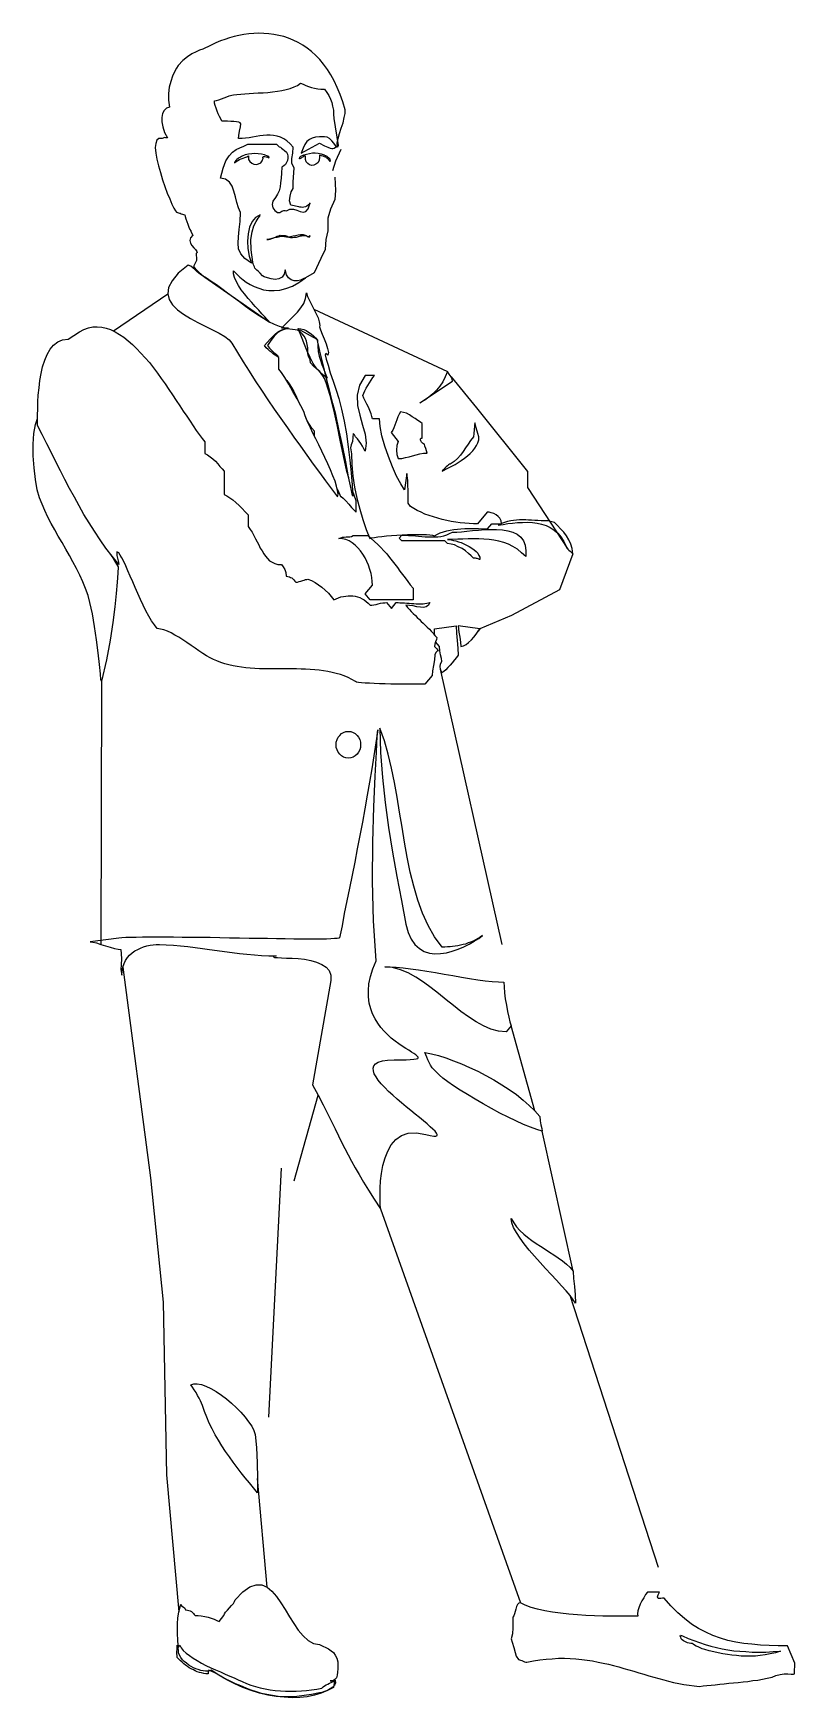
# Model space of a CAD drawing. Extents: x 3779 to 4605, y -465 to 1341.
import ezdxf

# ---------------------------------------------------------------- set-up
doc = ezdxf.new("R2010")
doc.units = 0
doc.header["$LTSCALE"] = 1270
doc.header["$MEASUREMENT"] = 0
doc.layers.get('0').update_dxf_attribs({"linetype": 'CONTINUOUS'})

msp = doc.modelspace()

# ---------------------------------------------------------------- linework, layer by layer
at = {"linetype": 'CONTINUOUS'}
for p, q in [((3996.7, 1337.2), (3991.7, 1335.8)), ((4001.9, 1338.5), (3996.7, 1337.2)), ((4007.3, 1339.3), (4001.9, 1338.5)), ((4012.5, 1340.1), (4007.3, 1339.3)), ((4018, 1340.6), (4012.5, 1340.1)), ((4023.4, 1340.8), (4018, 1340.6)), ((4028.8, 1340.6), (4023.4, 1340.8)), ((4034.2, 1340.3), (4028.8, 1340.6)), ((4039.6, 1339.5), (4034.2, 1340.3)), ((4045, 1338.5), (4039.6, 1339.5)), ((4050.4, 1337.2), (4045, 1338.5)), ((4055.6, 1335.3), (4050.4, 1337.2)), ((3950.9, 1318.5), (3946.1, 1315.4)), ((3955.3, 1320.8), (3950.9, 1318.5)), ((3959.2, 1322.4), (3955.3, 1320.8)), ((3962.8, 1323.7), (3959.2, 1322.4)), ((3965.7, 1324.9), (3962.8, 1323.7)), ((3968, 1326), (3965.7, 1324.9)), ((3972.4, 1328.3), (3968, 1326)), ((3976.9, 1330.3), (3972.4, 1328.3)), ((3981.7, 1332.4), (3976.9, 1330.3)), ((3986.7, 1334.1), (3981.7, 1332.4)), ((3991.7, 1335.8), (3986.7, 1334.1)), ((4060.8, 1333.3), (4055.6, 1335.3)), ((4066.1, 1330.8), (4060.8, 1333.3)), ((4071.1, 1327.8), (4066.1, 1330.8)), ((4075.8, 1324.7), (4071.1, 1327.8)), ((4080.6, 1321), (4075.8, 1324.7)), ((4085.2, 1316.8), (4080.6, 1321)), ((3934.3, 1302.9), (3932, 1299.1)), ((3936.1, 1305.8), (3934.3, 1302.9)), ((3941.1, 1311.2), (3936.1, 1305.8)), ((3946.1, 1315.4), (3941.1, 1311.2)), ((4089.6, 1312.2), (4085.2, 1316.8)), ((4093.7, 1307.2), (4089.6, 1312.2)), ((4097.9, 1301.6), (4093.7, 1307.2)), ((4101.7, 1295.6), (4097.9, 1301.6)), ((3926.3, 1282.3), (3925.5, 1275.4)), ((3928, 1288.5), (3926.3, 1282.3)), ((3929.9, 1294.1), (3928, 1288.5)), ((3932, 1299.1), (3929.9, 1294.1)), ((4057.5, 1281), (4061.7, 1282.5)), ((4061.7, 1282.5), (4065.4, 1284.3)), ((4065.4, 1284.3), (4068.6, 1286.6)), ((4068.6, 1286.6), (4071.5, 1285.4)), ((4071.5, 1285.4), (4074.6, 1284.3)), ((4074.6, 1284.3), (4077.5, 1283.1)), ((4077.5, 1283.1), (4080.6, 1282)), ((4080.6, 1282), (4083.8, 1281.2)), ((4105.2, 1289.1), (4101.7, 1295.6)), ((4108.5, 1282), (4105.2, 1289.1)), ((4111.7, 1274.5), (4108.5, 1282)), ((3925.5, 1275.4), (3925.5, 1268.1)), ((3925.5, 1268.1), (3926.6, 1260.6)), ((3975.3, 1267.5), (3977.4, 1267.7)), ((3975.5, 1265), (3975.3, 1267.5)), ((3976.1, 1262.3), (3975.5, 1265)), ((3977.4, 1267.7), (3980.1, 1268.5)), ((3980.1, 1268.5), (3982.8, 1269.6)), ((3982.8, 1269.6), (3985.7, 1270.8)), ((3985.7, 1270.8), (3988.6, 1271.8)), ((3988.6, 1271.8), (3991.3, 1272.9)), ((3991.3, 1272.9), (3994, 1273.7)), ((3994, 1273.7), (3996.1, 1273.9)), ((3996.1, 1273.9), (3999.6, 1274.3)), ((3999.6, 1274.3), (4003.8, 1274.8)), ((4003.8, 1274.8), (4008.2, 1275.2)), ((4008.2, 1275.2), (4012.8, 1275.4)), ((4012.8, 1275.4), (4017.7, 1275.8)), ((4017.7, 1275.8), (4022.7, 1276)), ((4022.7, 1276), (4028, 1276.2)), ((4028, 1276.2), (4033.2, 1276.6)), ((4033.2, 1276.6), (4038.4, 1277.3)), ((4038.4, 1277.3), (4043.6, 1277.9)), ((4043.6, 1277.9), (4048.4, 1278.7)), ((4048.4, 1278.7), (4053.1, 1279.8)), ((4053.1, 1279.8), (4057.5, 1281)), ((4083.8, 1281.2), (4087.3, 1280.6)), ((4087.3, 1280.6), (4090.8, 1280.2)), ((4090.8, 1280.2), (4094.6, 1280)), ((4094.6, 1280), (4097.3, 1276.6)), ((4097.3, 1276.6), (4099.4, 1273.1)), ((4099.4, 1273.1), (4101.2, 1269.3)), ((4101.2, 1269.3), (4102.5, 1265.6)), ((4102.5, 1265.6), (4103.5, 1261.6)), ((4114.6, 1266.4), (4111.7, 1274.5)), ((4117.1, 1257.7), (4114.6, 1266.4)), ((3919.1, 1253.7), (3918.2, 1249.4)), ((3918.2, 1249.4), (3918.2, 1244.6)), ((3920.7, 1257.1), (3919.1, 1253.7)), ((3923.2, 1259.4), (3920.7, 1257.1)), ((3926.6, 1260.6), (3923.2, 1259.4)), ((3977.1, 1259.4), (3976.1, 1262.3)), ((3978.2, 1256.4), (3977.1, 1259.4)), ((3979.4, 1253.5), (3978.2, 1256.4)), ((3980.9, 1250.6), (3979.4, 1253.5)), ((3982.1, 1247.9), (3980.9, 1250.6)), ((3983.2, 1245.4), (3982.1, 1247.9)), ((4103.5, 1261.6), (4104.4, 1257.5)), ((4104.4, 1257.5), (4104.6, 1253.1)), ((4104.6, 1253.1), (4104.8, 1248.5)), ((4104.8, 1248.5), (4109.4, 1219)), ((4114.8, 1243.7), (4116.2, 1249.4)), ((4116.2, 1249.4), (4117.3, 1253.9)), ((4117.3, 1253.9), (4117.1, 1257.7)), ((3918.2, 1244.6), (3919.3, 1239.2)), ((3919.3, 1239.2), (3921.1, 1233.3)), ((3921.1, 1233.3), (3924.3, 1227.5)), ((3986.3, 1245.4), (3983.2, 1245.4)), ((3989.6, 1245.4), (3986.3, 1245.4)), ((3993.2, 1245.2), (3989.6, 1245.4)), ((3996.3, 1245), (3993.2, 1245.2)), ((3999.2, 1244.8), (3996.3, 1245)), ((4001.7, 1244.2), (3999.2, 1244.8)), ((4001.3, 1226.5), (4001.7, 1230)), ((4003.2, 1243.5), (4001.7, 1244.2)), ((4001.7, 1230), (4002.5, 1234.6)), ((4002.5, 1234.6), (4003.4, 1239.2)), ((4003.8, 1242.5), (4003.2, 1243.5)), ((4003.4, 1239.2), (4003.8, 1242.5)), ((4016.7, 1228.1), (4013, 1227.5)), ((4020.7, 1228.7), (4016.7, 1228.1)), ((4024.4, 1229.4), (4020.7, 1228.7)), ((4028.2, 1229.8), (4024.4, 1229.4)), ((4032.1, 1230.2), (4028.2, 1229.8)), ((4035.9, 1230.2), (4032.1, 1230.2)), ((4039.4, 1230), (4035.9, 1230.2)), ((4043.2, 1229.2), (4039.4, 1230)), ((4046.9, 1228.1), (4043.2, 1229.2)), ((4050.4, 1226.2), (4046.9, 1228.1)), ((4085, 1227.9), (4081.3, 1226.9)), ((4089.4, 1228.3), (4085, 1227.9)), ((4094.8, 1228.3), (4089.4, 1228.3)), ((4097.5, 1228.1), (4094.8, 1228.3)), ((4100, 1226.7), (4097.5, 1228.1)), ((4109.4, 1226.5), (4110.8, 1232.1)), ((4110.8, 1232.1), (4112.9, 1237.9)), ((4112.9, 1237.9), (4114.8, 1243.7)), ((3911.6, 1221.3), (3911.1, 1216.7)), ((3911.1, 1216.7), (3911.6, 1210.8)), ((3912.8, 1224.8), (3911.6, 1221.3)), ((3911.6, 1210.8), (3912.8, 1204.2)), ((3915.1, 1226.7), (3912.8, 1224.8)), ((3918.6, 1226.7), (3915.1, 1226.7)), ((3921.3, 1227.7), (3918.6, 1226.7)), ((3922.4, 1227.5), (3921.3, 1227.7)), ((3922.8, 1227.3), (3922.4, 1227.5)), ((3924.3, 1227.5), (3922.8, 1227.3)), ((3991.1, 1207.9), (3994.8, 1211.9)), ((3994.8, 1211.9), (3998.8, 1214.6)), ((3998.8, 1214.6), (4003, 1216.5)), ((4005.3, 1226.7), (4001.3, 1226.5)), ((4003, 1216.5), (4007.3, 1218.3)), ((4009, 1226.9), (4005.3, 1226.7)), ((4007.3, 1218.3), (4011.5, 1220.4)), ((4013, 1227.5), (4009, 1226.9)), ((4011.5, 1220.4), (4042.7, 1220.4)), ((4015.7, 1210), (4012.3, 1209.6)), ((4019.2, 1210.2), (4015.7, 1210)), ((4022.7, 1210), (4019.2, 1210.2)), ((4026.3, 1209.6), (4022.7, 1210)), ((4042.7, 1220.4), (4043.6, 1219.4)), ((4043.6, 1219.4), (4044.6, 1218.5)), ((4044.6, 1218.5), (4045.6, 1217.7)), ((4045.6, 1217.7), (4046.9, 1217.1)), ((4046.9, 1217.1), (4048.1, 1216)), ((4048.1, 1216), (4049.6, 1215)), ((4049.6, 1215), (4051.3, 1213.5)), ((4054, 1224), (4050.4, 1226.2)), ((4051.3, 1213.5), (4053.4, 1211.7)), ((4053.4, 1211.7), (4054.4, 1209.6)), ((4057.5, 1221), (4054, 1224)), ((4060.8, 1217.3), (4057.5, 1221)), ((4059.4, 1204.8), (4060.2, 1210.6)), ((4060.2, 1210.6), (4060.8, 1217.3)), ((4069.4, 1210.6), (4089.2, 1221.5)), ((4071.5, 1216), (4069.4, 1210.6)), ((4073.3, 1220.2), (4071.5, 1216)), ((4072.1, 1208.8), (4075.2, 1209.8)), ((4075.6, 1223.3), (4073.3, 1220.2)), ((4075.2, 1209.8), (4078.3, 1210.4)), ((4078.3, 1225.4), (4075.6, 1223.3)), ((4081.3, 1226.9), (4078.3, 1225.4)), ((4078.3, 1210.4), (4081.5, 1211)), ((4081.5, 1211), (4084.6, 1211)), ((4084.6, 1211), (4087.9, 1210.6)), ((4087.9, 1210.6), (4091, 1210)), ((4089.2, 1221.5), (4094.6, 1218.8)), ((4091, 1210), (4094.2, 1208.8)), ((4094.6, 1218.8), (4098.3, 1217.1)), ((4098.3, 1217.1), (4100.8, 1216)), ((4102.5, 1224.2), (4100, 1226.7)), ((4100.8, 1216), (4102.7, 1215.6)), ((4104.8, 1221.5), (4102.5, 1224.2)), ((4102.7, 1215.6), (4103.9, 1215.8)), ((4103.9, 1215.8), (4105.2, 1216.3)), ((4106.7, 1219), (4104.8, 1221.5)), ((4105.2, 1216.3), (4106.7, 1217.1)), ((4108.1, 1217.3), (4106.7, 1219)), ((4106.7, 1217.1), (4108.7, 1217.9)), ((4107.1, 1202.4), (4112.8, 1215.1)), ((4108.9, 1217.1), (4108.1, 1217.3)), ((4108.5, 1221.7), (4109.4, 1226.5)), ((4108.7, 1217.9), (4108.5, 1221.7)), ((4109.4, 1219), (4108.9, 1217.1)), ((3912.8, 1204.2), (3914.5, 1197.1)), ((3914.5, 1197.1), (3916.6, 1189.6)), ((3981.9, 1183.6), (3984.6, 1194.4)), ((3984.6, 1194.4), (3987.6, 1202.3)), ((3987.6, 1202.3), (3991.1, 1207.9)), ((3997.1, 1200.2), (3998.8, 1201.7)), ((3997.6, 1201.7), (3997.1, 1200.6)), ((3997.1, 1200.6), (3997.1, 1200.2)), ((3998.4, 1202.7), (3997.6, 1201.7)), ((3999.6, 1203.8), (3998.4, 1202.7)), ((3998.8, 1201.7), (4000.5, 1202.7)), ((4000.9, 1204.8), (3999.6, 1203.8)), ((4000.5, 1202.7), (4002.3, 1203.8)), ((4002.1, 1205.6), (4000.9, 1204.8)), ((4003.4, 1206.5), (4002.1, 1205.6)), ((4002.3, 1203.8), (4004.4, 1204.6)), ((4004.6, 1207.1), (4003.4, 1206.5)), ((4004.4, 1204.6), (4006.5, 1205.4)), ((4005.5, 1207.5), (4004.6, 1207.1)), ((4008.8, 1208.8), (4005.5, 1207.5)), ((4006.5, 1205.4), (4008.4, 1206.1)), ((4008.4, 1206.1), (4010.3, 1206.9)), ((4012.3, 1209.6), (4008.8, 1208.8)), ((4010.3, 1206.9), (4012.1, 1207.7)), ((4012.1, 1207.7), (4012.1, 1206.7)), ((4012.1, 1206.7), (4012.1, 1205.8)), ((4012.1, 1205.8), (4012.1, 1204.8)), ((4012.1, 1204.8), (4012.3, 1204)), ((4012.3, 1204), (4013.8, 1201.5)), ((4013.8, 1201.5), (4015.9, 1199.8)), ((4015.9, 1199.8), (4018.2, 1198.8)), ((4018.2, 1198.8), (4020.9, 1198.6)), ((4020.9, 1198.6), (4023.2, 1199.2)), ((4023.2, 1199.2), (4025.5, 1200.4)), ((4025.5, 1200.4), (4027.1, 1202.5)), ((4029.6, 1208.8), (4026.3, 1209.6)), ((4027.1, 1202.5), (4028, 1205.2)), ((4027.7, 1206.3), (4028, 1206.7)), ((4027.7, 1206.1), (4027.7, 1206.3)), ((4027.7, 1205.8), (4027.7, 1206.1)), ((4028, 1205.6), (4027.7, 1205.8)), ((4028, 1206.7), (4028.2, 1206.9)), ((4028, 1205.4), (4028, 1205.6)), ((4028, 1205.2), (4028, 1205.4)), ((4028.2, 1206.9), (4028.4, 1207.1)), ((4028.4, 1207.1), (4030, 1207.1)), ((4032.9, 1207.5), (4029.6, 1208.8)), ((4030, 1207.1), (4031.5, 1206.9)), ((4031.5, 1206.9), (4032.7, 1206.5)), ((4032.7, 1206.5), (4034.2, 1205.8)), ((4033.4, 1207.3), (4032.9, 1207.5)), ((4033.8, 1207.1), (4033.4, 1207.3)), ((4034.2, 1206.7), (4033.8, 1207.1)), ((4034.6, 1206.3), (4034.2, 1206.7)), ((4034.2, 1205.8), (4034.4, 1205.8)), ((4034.4, 1206.1), (4034.6, 1206.1)), ((4034.4, 1205.8), (4034.4, 1206.1)), ((4034.6, 1206.1), (4034.6, 1206.3)), ((4048.4, 1195.6), (4048.1, 1189.2)), ((4050.4, 1196.9), (4048.4, 1195.6)), ((4052.3, 1198.6), (4050.4, 1196.9)), ((4053.6, 1200.6), (4052.3, 1198.6)), ((4054.4, 1202.7), (4053.6, 1200.6)), ((4054.4, 1209.6), (4054.8, 1207.5)), ((4054.8, 1205.2), (4054.4, 1202.7)), ((4054.8, 1207.5), (4054.8, 1205.2)), ((4059.4, 1199.6), (4059.4, 1204.8)), ((4061.7, 1194.8), (4059.4, 1199.6)), ((4060.8, 1179.2), (4061.7, 1194.8)), ((4067.5, 1205.2), (4067.9, 1205.8)), ((4067.5, 1205), (4067.5, 1205.2)), ((4067.7, 1204.8), (4067.5, 1205)), ((4067.7, 1204.6), (4067.7, 1204.8)), ((4067.9, 1204.6), (4067.7, 1204.6)), ((4067.9, 1205.8), (4068.1, 1206.5)), ((4068.6, 1205), (4067.9, 1204.6)), ((4068.1, 1206.5), (4068.6, 1207.1)), ((4068.6, 1207.1), (4069, 1207.5)), ((4069.4, 1205.4), (4068.6, 1205)), ((4069, 1207.5), (4072.1, 1208.8)), ((4070.2, 1206.1), (4069.4, 1205.4)), ((4071.1, 1206.5), (4070.2, 1206.1)), ((4071.7, 1206.9), (4071.1, 1206.5)), ((4072.5, 1207.3), (4071.7, 1206.9)), ((4073.3, 1207.5), (4072.5, 1207.3)), ((4074.2, 1207.5), (4073.3, 1207.5)), ((4074, 1204.2), (4074.2, 1204.6)), ((4074, 1204), (4074, 1204.2)), ((4074.8, 1201.3), (4074, 1204)), ((4074.2, 1206.9), (4074.2, 1207.5)), ((4074.2, 1206.3), (4074.2, 1206.9)), ((4074.2, 1205.4), (4074.2, 1206.3)), ((4074.2, 1205), (4074.2, 1205.4)), ((4074.2, 1204.8), (4074.2, 1205)), ((4074.2, 1204.6), (4074.2, 1204.8)), ((4076.5, 1199.4), (4074.8, 1201.3)), ((4078.5, 1198.1), (4076.5, 1199.4)), ((4080.8, 1197.5), (4078.5, 1198.1)), ((4083.1, 1197.7), (4080.8, 1197.5)), ((4085.4, 1198.8), (4083.1, 1197.7)), ((4087.3, 1200.4), (4085.4, 1198.8)), ((4088.8, 1202.9), (4087.3, 1200.4)), ((4089, 1204), (4088.8, 1202.9)), ((4089.2, 1205.6), (4089, 1204)), ((4089.4, 1207.3), (4089.2, 1205.6)), ((4089.4, 1208.5), (4089.4, 1207.3)), ((4091.5, 1207.9), (4089.4, 1208.5)), ((4093.1, 1207.5), (4091.5, 1207.9)), ((4094.6, 1206.9), (4093.1, 1207.5)), ((4094.2, 1208.8), (4094.8, 1208.5)), ((4096, 1206.3), (4094.6, 1206.9)), ((4094.8, 1208.5), (4095.4, 1208.3)), ((4095.4, 1208.3), (4095.8, 1208.1)), ((4095.8, 1208.1), (4096.5, 1207.9)), ((4097.1, 1205.4), (4096, 1206.3)), ((4096.5, 1207.9), (4097.3, 1207.3)), ((4098.3, 1204.4), (4097.1, 1205.4)), ((4097.3, 1207.3), (4098.1, 1206.7)), ((4098.1, 1206.7), (4099.4, 1205.6)), ((4099.6, 1203.1), (4098.3, 1204.4)), ((4099.4, 1205.6), (4100.6, 1204.4)), ((4100.8, 1201.7), (4099.6, 1203.1)), ((4100.6, 1204.4), (4100.8, 1201.7)), ((4103.6, 1192), (4107.1, 1202.4)), ((3916.6, 1189.6), (3918.8, 1181.9)), ((3918.8, 1181.9), (3921.3, 1174.4)), ((3921.3, 1174.4), (3924.1, 1167.3)), ((3987.3, 1182.5), (3981.9, 1183.6)), ((3991.5, 1179.4), (3987.3, 1182.5)), ((3994.4, 1174.8), (3991.5, 1179.4)), ((3996.5, 1169.4), (3994.4, 1174.8)), ((4046.5, 1174.2), (4045.4, 1170)), ((4047.1, 1178.6), (4046.5, 1174.2)), ((4047.7, 1183.6), (4047.1, 1178.6)), ((4048.1, 1189.2), (4047.7, 1183.6)), ((4060.8, 1172.5), (4060.8, 1179.2)), ((4105.9, 1184.5), (4106.5, 1170.2)), ((3924.1, 1167.3), (3926.8, 1161.1)), ((3926.8, 1161.1), (3929, 1155.5)), ((3998.2, 1163.2), (3996.5, 1169.4)), ((3999.6, 1157.1), (3998.2, 1163.2)), ((4001.3, 1151.3), (3999.6, 1157.1)), ((4038.2, 1156.9), (4037.9, 1155)), ((4038.8, 1158.8), (4038.2, 1156.9)), ((4041.7, 1162.5), (4038.8, 1158.8)), ((4043.8, 1166.3), (4041.7, 1162.5)), ((4045.4, 1170), (4043.8, 1166.3)), ((4056.9, 1159), (4057.3, 1164)), ((4058.1, 1154.2), (4056.9, 1159)), ((4057.3, 1164), (4058.6, 1168.8)), ((4058.6, 1168.8), (4060.8, 1172.5)), ((4077.1, 1150.5), (4079.2, 1156.7)), ((4079.2, 1156.7), (4077.3, 1154.8)), ((4105.9, 1160.4), (4101.3, 1150)), ((4106.5, 1170.2), (4105.9, 1160.4)), ((3929, 1155.5), (3931.3, 1151.1)), ((3931.3, 1151.1), (3933, 1148.2)), ((3933, 1148.2), (3934.3, 1146.7)), ((3934.3, 1146.7), (3935.3, 1146.3)), ((3935.3, 1146.3), (3936.3, 1146.1)), ((3936.3, 1146.1), (3937.2, 1145.7)), ((3937.2, 1145.7), (3938.2, 1145.5)), ((3938.2, 1145.5), (3939.3, 1145)), ((3939.3, 1145), (3940.5, 1144.6)), ((3940.5, 1144.6), (3941.7, 1144.2)), ((3941.7, 1144.2), (3943.2, 1143.8)), ((3943.2, 1143.8), (3943.4, 1142.1)), ((3943.4, 1142.1), (3944.2, 1139.6)), ((3944.2, 1139.6), (3945.3, 1136.5)), ((4003.6, 1146.5), (4001.3, 1151.3)), ((4003.2, 1136.5), (4003.6, 1146.5)), ((4020, 1141.1), (4016.3, 1136.5)), ((4025, 1143.8), (4020, 1141.1)), ((4020.5, 1136.7), (4022.7, 1140.1)), ((4022.7, 1140.1), (4024.4, 1142.3)), ((4024.4, 1142.3), (4025, 1143.8)), ((4037.9, 1155), (4038.2, 1153.2)), ((4038.2, 1153.2), (4038.8, 1151.5)), ((4038.8, 1151.5), (4039.6, 1149.8)), ((4039.6, 1149.8), (4040.7, 1148.6)), ((4040.7, 1148.6), (4042.1, 1147.3)), ((4042.1, 1147.3), (4043.6, 1146.5)), ((4043.6, 1146.5), (4045, 1146.3)), ((4045, 1146.3), (4046.3, 1146.5)), ((4046.3, 1146.5), (4047.3, 1147.1)), ((4047.3, 1147.1), (4048.4, 1147.8)), ((4048.4, 1147.8), (4049.4, 1148.2)), ((4049.4, 1148.2), (4050.6, 1148.6)), ((4050.6, 1148.6), (4051.9, 1148.6)), ((4051.9, 1148.6), (4053.4, 1148.2)), ((4053.4, 1148.2), (4057.1, 1149.8)), ((4057.1, 1149.8), (4061.1, 1149.8)), ((4066.7, 1152.5), (4058.1, 1154.2)), ((4061.1, 1149.8), (4064.8, 1148.8)), ((4064.8, 1148.8), (4068.3, 1147.3)), ((4067.9, 1152.3), (4066.7, 1152.5)), ((4069.4, 1152.1), (4067.9, 1152.3)), ((4068.3, 1147.3), (4071.7, 1146.7)), ((4070.8, 1151.9), (4069.4, 1152.1)), ((4072.3, 1152.1), (4070.8, 1151.9)), ((4071.7, 1146.7), (4074.6, 1147.3)), ((4074, 1152.5), (4072.3, 1152.1)), ((4075.4, 1153.4), (4074, 1152.5)), ((4074.6, 1147.3), (4077.1, 1150.5)), ((4077.3, 1154.8), (4075.4, 1153.4)), ((4101.3, 1150), (4098.4, 1140.2)), ((4098.4, 1140.2), (4098.4, 1126.4)), ((3945.3, 1136.5), (3946.5, 1133.6)), ((3946.5, 1133.6), (3947.6, 1130.5)), ((3947.6, 1130.5), (3948.6, 1128)), ((3948.6, 1128), (3949.5, 1126.3)), ((3951.7, 1121.9), (3949.2, 1119)), ((3949.5, 1126.3), (3949.7, 1125.7)), ((3949.7, 1125.7), (3951.7, 1121.9)), ((4000.9, 1113.2), (4001.3, 1119.9)), ((4001.3, 1119.9), (4002.1, 1127.8)), ((4002.1, 1127.8), (4003.2, 1136.5)), ((4011.7, 1123.2), (4011.1, 1115.3)), ((4013.4, 1130.3), (4011.7, 1123.2)), ((4016.3, 1136.5), (4013.4, 1130.3)), ((4014.8, 1116.9), (4016.1, 1125.5)), ((4016.1, 1125.5), (4018, 1131.9)), ((4018, 1131.9), (4020.5, 1136.7)), ((4039.6, 1118.8), (4041.5, 1119.6)), ((4041.5, 1119.6), (4043.4, 1120.5)), ((4046.1, 1120.1), (4043.2, 1119.4)), ((4043.4, 1120.5), (4045, 1121.1)), ((4045, 1121.1), (4046.5, 1121.9)), ((4048.8, 1120.3), (4046.1, 1120.1)), ((4046.5, 1121.9), (4047.5, 1121.5)), ((4047.5, 1121.5), (4048.6, 1121.3)), ((4048.6, 1121.3), (4049.8, 1121.3)), ((4051.3, 1120.1), (4048.8, 1120.3)), ((4049.8, 1121.3), (4050.9, 1121.3)), ((4050.9, 1121.3), (4052.1, 1121.3)), ((4053.6, 1119.6), (4051.3, 1120.1)), ((4052.1, 1121.3), (4053.1, 1121.1)), ((4053.1, 1121.1), (4054.2, 1120.7)), ((4055.9, 1119.2), (4053.6, 1119.6)), ((4054.2, 1120.7), (4055, 1120.1)), ((4055, 1120.1), (4057.7, 1120.3)), ((4057.7, 1120.3), (4060.6, 1120.9)), ((4060.6, 1120.9), (4063.3, 1121.5)), ((4063.3, 1121.5), (4066.3, 1122.1)), ((4066.1, 1119.9), (4063.8, 1119.4)), ((4068.3, 1120.5), (4066.1, 1119.9)), ((4066.3, 1122.1), (4068.8, 1122.4)), ((4069.4, 1120.7), (4068.3, 1120.5)), ((4068.8, 1122.4), (4071.5, 1122.4)), ((4070.4, 1120.9), (4069.4, 1120.7)), ((4071.7, 1121.1), (4070.4, 1120.9)), ((4071.5, 1122.4), (4073.8, 1121.9)), ((4072.7, 1121.1), (4071.7, 1121.1)), ((4074, 1121.1), (4072.7, 1121.1)), ((4073.8, 1121.9), (4076, 1120.5)), ((4075, 1120.9), (4074, 1121.1)), ((4076, 1120.3), (4075, 1120.9)), ((4076, 1120.5), (4077.9, 1119.6)), ((4076.9, 1119.6), (4076, 1120.3)), ((4078.8, 1120.9), (4076.9, 1119.6)), ((4077.9, 1119.6), (4079, 1120.5)), ((4079, 1120.5), (4078.8, 1120.9)), ((4098.4, 1126.4), (4096.1, 1117.2)), ((3949.2, 1119), (3948.6, 1116.1)), ((3948.6, 1116.1), (3949.2, 1113.2)), ((3949.2, 1113.2), (3950.7, 1110.7)), ((3950.7, 1110.7), (3952.8, 1108.2)), ((3952.8, 1108.2), (3954.7, 1106.1)), ((3954.7, 1106.1), (3956.1, 1104.2)), ((3956.7, 1102.8), (3955.5, 1101.9)), ((3955.5, 1101.9), (3955.5, 1099.9)), ((3956.1, 1104.2), (3956.7, 1102.8)), ((4001.5, 1106.9), (4000.9, 1113.2)), ((4003.8, 1101.5), (4001.5, 1106.9)), ((4008.2, 1096.3), (4003.8, 1101.5)), ((4011.1, 1115.3), (4011.5, 1107.2)), ((4011.5, 1107.2), (4013, 1099)), ((4015, 1105.9), (4014.8, 1116.9)), ((4016.9, 1092.4), (4015, 1105.9)), ((4032.3, 1116.9), (4034, 1117.1)), ((4033.4, 1116.9), (4032.3, 1116.9)), ((4035.2, 1117.4), (4033.4, 1116.9)), ((4034, 1117.1), (4035.7, 1117.6)), ((4037.5, 1118), (4035.2, 1117.4)), ((4035.7, 1117.6), (4037.5, 1118.2)), ((4040.2, 1118.8), (4037.5, 1118)), ((4037.5, 1118.2), (4039.6, 1118.8)), ((4043.2, 1119.4), (4040.2, 1118.8)), ((4057.7, 1119), (4055.9, 1119.2)), ((4059.8, 1119), (4057.7, 1119)), ((4061.9, 1119.2), (4059.8, 1119)), ((4063.8, 1119.4), (4061.9, 1119.2)), ((4095.5, 1106.2), (4090.9, 1096.5)), ((4096.1, 1117.2), (4095.5, 1106.2)), ((3946.7, 1089.2), (3936.1, 1080.5)), ((3949.5, 1088), (3946.7, 1089.2)), ((3952, 1086.3), (3949.5, 1088)), ((3954.5, 1084.3), (3952, 1086.3)), ((3955.9, 1094.2), (3952.4, 1087.8)), ((3952.4, 1087.8), (3954.5, 1085.5)), ((3954.5, 1085.5), (3957.6, 1082.4)), ((3956.3, 1082.4), (3954.5, 1084.3)), ((3955.5, 1099.9), (3955.7, 1097)), ((3955.7, 1097), (3955.9, 1094.2)), ((4015.5, 1091.5), (4008.2, 1096.3)), ((4013, 1099), (4015.5, 1091.5)), ((4017.7, 1089.5), (4016.9, 1092.4)), ((4018.6, 1087.4), (4017.7, 1089.5)), ((4019.2, 1085.9), (4018.6, 1087.4)), ((4020.2, 1084.9), (4019.2, 1085.9)), ((4021.3, 1083.8), (4020.2, 1084.9)), ((4022.7, 1082.6), (4021.3, 1083.8)), ((4051.9, 1084.3), (4051.1, 1079.3)), ((4053.4, 1078.8), (4051.9, 1084.3)), ((4090.9, 1096.5), (4083.5, 1080.9)), ((3929.3, 1072.4), (3925.5, 1065.1)), ((3936.1, 1080.5), (3929.3, 1072.4)), ((3958.2, 1080.7), (3956.3, 1082.4)), ((3957.6, 1082.4), (3961.5, 1078.8)), ((3959.9, 1079.3), (3958.2, 1080.7)), ((3961.1, 1078.2), (3959.9, 1079.3)), ((3962.2, 1077.8), (3961.1, 1078.2)), ((3961.5, 1078.8), (3964.9, 1076.1)), ((3966.7, 1075.1), (3962.2, 1077.8)), ((3964.9, 1076.1), (4035, 1027.4)), ((3971.9, 1071.6), (3966.7, 1075.1)), ((3977.4, 1067.8), (3971.9, 1071.6)), ((3983.4, 1063.4), (3977.4, 1067.8)), ((3996.1, 1083), (3998, 1080.9)), ((3996.1, 1079.7), (3996.1, 1083)), ((3997.1, 1075.9), (3996.1, 1079.7)), ((3998.8, 1071.8), (3997.1, 1075.9)), ((3998, 1080.9), (4000.3, 1078.6)), ((4001.3, 1067.2), (3998.8, 1071.8)), ((4000.3, 1078.6), (4003, 1076.1)), ((4004.4, 1062.6), (4001.3, 1067.2)), ((4003, 1076.1), (4006.3, 1073.4)), ((4006.3, 1073.4), (4009.8, 1070.7)), ((4009.8, 1070.7), (4014, 1068.2)), ((4014, 1068.2), (4018.4, 1065.9)), ((4018.4, 1065.9), (4023.4, 1064.1)), ((4024.8, 1080.7), (4022.7, 1082.6)), ((4027.3, 1077.8), (4024.8, 1080.7)), ((4029.4, 1076.5), (4027.3, 1077.8)), ((4032.7, 1075.3), (4029.4, 1076.5)), ((4036.7, 1074.3), (4032.7, 1075.3)), ((4041.1, 1073.8), (4036.7, 1074.3)), ((4045.2, 1074.5), (4041.1, 1073.8)), ((4048.6, 1076.1), (4045.2, 1074.5)), ((4051.1, 1079.3), (4048.6, 1076.1)), ((4052.9, 1063.8), (4059.8, 1066.6)), ((4055.6, 1075.3), (4053.4, 1078.8)), ((4058.6, 1073.2), (4055.6, 1075.3)), ((4061.9, 1072.4), (4058.6, 1073.2)), ((4059.8, 1066.6), (4066.9, 1070.3)), ((4065.4, 1072.4), (4061.9, 1072.4)), ((4068.8, 1073), (4065.4, 1072.4)), ((4066.9, 1070.3), (4074.2, 1075.5)), ((4071.7, 1074.3), (4068.8, 1073)), ((4074.2, 1075.5), (4071.7, 1074.3)), ((4083.5, 1080.9), (4074.2, 1075.5)), ((3865.6, 1017.9), (3924.7, 1058.2)), ((3925.5, 1065.1), (3924.7, 1058.2)), ((3924.7, 1058.2), (3926.1, 1052)), ((3926.1, 1052), (3929.9, 1046.1)), ((3989.4, 1058.8), (3983.4, 1063.4)), ((3995.9, 1054.1), (3989.4, 1058.8)), ((4002.3, 1049.3), (3995.9, 1054.1)), ((4009, 1044.5), (4002.3, 1049.3)), ((4008, 1058), (4004.4, 1062.6)), ((4011.7, 1053.2), (4008, 1058)), ((4015.7, 1048.6), (4011.7, 1053.2)), ((4019.4, 1044.3), (4015.7, 1048.6)), ((4023.4, 1064.1), (4028.6, 1062.4)), ((4028.6, 1062.4), (4034.2, 1061.6)), ((4034.2, 1061.6), (4040, 1061.6)), ((4040, 1061.6), (4046.3, 1062.2)), ((4046.3, 1062.2), (4052.9, 1063.8)), ((4069.2, 1043), (4072.1, 1047.8)), ((4072.1, 1047.8), (4074.2, 1053.2)), ((4074.2, 1053.2), (4075, 1059.1)), ((4075, 1059.1), (4076.3, 1055.3)), ((4076.3, 1055.3), (4078.3, 1050.9)), ((4078.3, 1050.9), (4080.6, 1046.4)), ((3929.9, 1046.1), (3935.1, 1040.7)), ((3935.1, 1040.7), (3941.7, 1035.9)), ((3941.7, 1035.9), (3949.2, 1031.4)), ((3949.2, 1031.4), (3957.2, 1027)), ((4015.5, 1039.7), (4009, 1044.5)), ((4021.9, 1035.3), (4015.5, 1039.7)), ((4023.4, 1040.3), (4019.4, 1044.3)), ((4028.4, 1031.4), (4021.9, 1035.3)), ((4026.7, 1036.6), (4023.4, 1040.3)), ((4029.8, 1033.2), (4026.7, 1036.6)), ((4034.4, 1027.8), (4028.4, 1031.4)), ((4032.3, 1030.5), (4029.8, 1033.2)), ((4034.2, 1028.4), (4032.3, 1030.5)), ((4052.3, 1025.3), (4056.7, 1029.7)), ((4056.7, 1029.7), (4061.3, 1034.1)), ((4061.3, 1034.1), (4065.4, 1038.4)), ((4065.4, 1038.4), (4069.2, 1043)), ((4080.6, 1046.4), (4083.1, 1041.6)), ((4083.1, 1041.6), (4085.6, 1036.6)), ((4083.1, 1041.6), (4228, 973.9)), ((4085.6, 1036.6), (4087.7, 1032)), ((4087.7, 1032), (4089, 1027.6)), ((3816.4, 1009.1), (3828.7, 1016.8)), ((3828.7, 1016.8), (3833.5, 1019.3)), ((3833.5, 1019.3), (3838.5, 1021.2)), ((3838.5, 1021.2), (3843.3, 1022.2)), ((3843.3, 1022.2), (3848.1, 1022.4)), ((3848.1, 1022.4), (3853.1, 1022)), ((3853.1, 1022), (3857.8, 1021)), ((3857.8, 1021), (3862.6, 1019.3)), ((3862.6, 1019.3), (3867.4, 1017)), ((3867.4, 1017), (3872.2, 1014.1)), ((3872.2, 1014.1), (3877, 1011)), ((3957.2, 1027), (3965.3, 1023)), ((3965.3, 1023), (3973.2, 1019.1)), ((3973.2, 1019.1), (3980.3, 1015.5)), ((3980.3, 1015.5), (3986.5, 1011.8)), ((3986.5, 1011.8), (3991.3, 1008.3)), ((4035, 1027.4), (4034.2, 1028.4)), ((4040.4, 1024.9), (4034.4, 1027.8)), ((4035.7, 1008.9), (4038.6, 1012)), ((4040.2, 1012.2), (4036.5, 1007.6)), ((4038.6, 1012), (4041.7, 1014.9)), ((4044, 1016), (4040.2, 1012.2)), ((4045.9, 1022.6), (4040.4, 1024.9)), ((4041.7, 1014.9), (4044.8, 1017.2)), ((4047.9, 1018.5), (4044, 1016)), ((4044.8, 1017.2), (4048.4, 1019.1)), ((4051.1, 1021.2), (4045.9, 1022.6)), ((4052.1, 1019.9), (4047.9, 1018.5)), ((4048.1, 1020.7), (4052.3, 1025.3)), ((4069, 1018.2), (4048.1, 1020.7)), ((4048.4, 1019.1), (4051.9, 1020.3)), ((4055.6, 1020.7), (4051.1, 1021.2)), ((4051.9, 1020.3), (4055.6, 1020.7)), ((4053.8, 1020.1), (4052.1, 1019.9)), ((4068.3, 1016.8), (4065.4, 1018.7)), ((4069.8, 1011.4), (4066.3, 1020.5)), ((4066.3, 1020.5), (4069.2, 1020.3)), ((4070.6, 1014.7), (4068.3, 1016.8)), ((4086.9, 1008.7), (4069, 1018.2)), ((4069.2, 1020.3), (4072.1, 1019.5)), ((4072.9, 1003.3), (4069.8, 1011.4)), ((4072.7, 1012.2), (4070.6, 1014.7)), ((4072.1, 1019.5), (4074.8, 1018.2)), ((4074.2, 1009.5), (4072.7, 1012.2)), ((4074.8, 1018.2), (4077.5, 1016.6)), ((4077.5, 1016.6), (4080.2, 1014.7)), ((4080.2, 1014.7), (4082.7, 1012.6)), ((4082.7, 1012.6), (4085, 1010.3)), ((4089, 1027.6), (4089.6, 1023.9)), ((4089.6, 1023.9), (4089.4, 1022.2)), ((4089.4, 1022.2), (4090.2, 1018.9)), ((4090.2, 1018.9), (4092.1, 1014.5)), ((4092.1, 1014.5), (4094.4, 1009.3)), ((3793.7, 992.4), (3797, 998.1)), ((3797, 998.1), (3800.8, 1002.6)), ((3800.8, 1002.6), (3805.4, 1006.2)), ((3805.4, 1006.2), (3810.6, 1008.3)), ((3810.6, 1008.3), (3816.4, 1009.1)), ((3877, 1011), (3881.8, 1007.2)), ((3881.8, 1007.2), (3886.4, 1003)), ((3886.4, 1003), (3890.9, 998.7)), ((3890.9, 998.7), (3895.5, 993.9)), ((3895.5, 993.9), (3900.1, 988.7)), ((3991.3, 1008.3), (3994.2, 1004.7)), ((3994.2, 1004.7), (4000.3, 994.5)), ((4000.3, 994.5), (4006.5, 984.3)), ((4029.6, 1002), (4032.5, 1005.5)), ((4031.5, 999.7), (4029.6, 1002)), ((4033.6, 997.6), (4031.5, 999.7)), ((4032.5, 1005.5), (4035.7, 1008.9)), ((4036.5, 1007.6), (4032.7, 1002)), ((4032.7, 1002), (4034, 1000.8)), ((4035.4, 996), (4033.6, 997.6)), ((4034, 1000.8), (4035.2, 999.3)), ((4035.2, 999.3), (4036.5, 997.8)), ((4037.5, 994.3), (4035.4, 996)), ((4036.5, 997.8), (4037.9, 996.4)), ((4039.4, 992.8), (4037.5, 994.3)), ((4037.9, 996.4), (4039.4, 994.9)), ((4039.4, 994.9), (4041.1, 993.5)), ((4041.1, 993.5), (4042.5, 992.2)), ((4075.8, 995.8), (4072.9, 1003.3)), ((4075.2, 1006.6), (4074.2, 1009.5)), ((4076, 1003.3), (4075.2, 1006.6)), ((4079, 988.9), (4075.8, 995.8)), ((4076.5, 999.7), (4076, 1003.3)), ((4076.7, 995.8), (4076.5, 999.7)), ((4076.5, 993.5), (4076.7, 995.8)), ((4077.5, 990.1), (4076.5, 993.5)), ((4085, 1010.3), (4087.1, 1007.8)), ((4088.1, 1002.8), (4086.9, 1008.7)), ((4087.1, 1007.8), (4087.3, 1001.2)), ((4087.3, 1001.2), (4087.9, 995.6)), ((4087.9, 995.6), (4089, 990.6)), ((4089.8, 995.8), (4088.1, 1002.8)), ((4091.7, 987.4), (4089.8, 995.8)), ((4094.4, 1009.3), (4096.5, 1003.9)), ((4096.2, 993.5), (4095.6, 992)), ((4098.3, 991.6), (4096.2, 993.5)), ((4096.5, 1003.9), (4098.1, 998.7)), ((4098.1, 998.7), (4099, 994.5)), ((4099, 994.5), (4098.3, 991.6)), ((3787.3, 971.8), (3788.9, 979.1)), ((3788.9, 979.1), (3791.2, 986.2)), ((3791.2, 986.2), (3793.7, 992.4)), ((3900.1, 988.7), (3904.7, 983.5)), ((3904.7, 983.5), (3909.1, 977.9)), ((3909.1, 977.9), (3913.4, 972)), ((4006.5, 984.3), (4013, 974.1)), ((4041.3, 991.6), (4039.4, 992.8)), ((4043.4, 990.3), (4041.3, 991.6)), ((4042.5, 992.2), (4044.2, 991)), ((4045.2, 989.1), (4043.4, 990.3)), ((4044.2, 991), (4044.2, 989.7)), ((4045.2, 976.4), (4045.2, 989.1)), ((4047.9, 972.9), (4045.2, 976.4)), ((4079, 986.4), (4077.5, 990.1)), ((4082.3, 982.6), (4079, 988.9)), ((4079.6, 983.3), (4079, 986.4)), ((4082.9, 979.7), (4079.6, 983.3)), ((4086.3, 976.8), (4082.3, 982.6)), ((4085.6, 977.2), (4082.9, 979.7)), ((4087.7, 975.4), (4085.6, 977.2)), ((4091.2, 971.6), (4086.3, 976.8)), ((4089.6, 973.7), (4087.7, 975.4)), ((4089, 990.6), (4090.2, 986)), ((4090.2, 986), (4091.9, 981.6)), ((4094, 978.5), (4091.7, 987.4)), ((4091.9, 981.6), (4093.5, 977)), ((4093.5, 977), (4095.4, 972.2)), ((4096.2, 968.9), (4094, 978.5)), ((4095.6, 992), (4096.5, 987.4)), ((4096.5, 987.4), (4098.5, 980.8)), ((4098.5, 980.8), (4101, 972.4)), ((3785, 956.2), (3785.8, 964.1)), ((3785.8, 964.1), (3787.3, 971.8)), ((3913.4, 972), (3917.6, 966.2)), ((3917.6, 966.2), (3921.8, 960.4)), ((3921.8, 960.4), (3925.9, 954.3)), ((4013, 974.1), (4019.6, 963.7)), ((4019.6, 963.7), (4026.3, 953.5)), ((4051.5, 967.2), (4047.9, 972.9)), ((4055.9, 960.2), (4051.5, 967.2)), ((4052.5, 965.6), (4053.8, 964.1)), ((4053.8, 964.1), (4056.5, 960.6)), ((4060.4, 952.2), (4055.9, 960.2)), ((4056.5, 960.6), (4059, 956.4)), ((4091.2, 971.8), (4089.6, 973.7)), ((4092.9, 969.3), (4091.2, 971.8)), ((4097.5, 966.6), (4091.2, 971.6)), ((4094.6, 966.2), (4092.9, 969.3)), ((4096.5, 961.6), (4094.6, 966.2)), ((4095.4, 972.2), (4097.5, 966.6)), ((4098.7, 959.1), (4096.2, 968.9)), ((4100.8, 947.7), (4096.5, 961.6)), ((4101.2, 949.1), (4098.7, 959.1)), ((4101, 972.4), (4104.2, 963.3)), ((4104.2, 963.3), (4107.3, 953.7)), ((4132.5, 958.9), (4130.2, 948.1)), ((4138.7, 969.7), (4132.5, 958.9)), ((4149.1, 969.7), (4138.7, 969.7)), ((4140, 955.8), (4141.6, 958.7)), ((4141.6, 958.7), (4143.5, 961.6)), ((4143.5, 961.6), (4145.2, 964.5)), ((4145.2, 964.5), (4147.3, 967.2)), ((4147.3, 967.2), (4149.1, 969.7)), ((4198.3, 940), (4233.7, 963.3)), ((4219.9, 957.9), (4216.4, 953.5)), ((4223, 962.7), (4219.9, 957.9)), ((4225.7, 967.9), (4223, 962.7)), ((4228, 973.9), (4225.7, 967.9)), ((4230.1, 970.8), (4228, 973.9)), ((4232, 968.1), (4230.1, 970.8)), ((4233.2, 965.6), (4232, 968.1)), ((4232, 968.1), (4259.6, 934.6)), ((4233.7, 963.3), (4233.2, 965.6)), ((3783.5, 933.5), (3783.7, 940.8)), ((3783.7, 940.8), (3784.1, 948.3)), ((3784.1, 948.3), (3785, 956.2)), ((3925.9, 954.3), (3929.9, 948.5)), ((3929.9, 948.5), (3933.8, 942.5)), ((3933.8, 942.5), (3937.8, 936.6)), ((4026.3, 953.5), (4033.2, 943.1)), ((4033.2, 943.1), (4040.2, 932.9)), ((4059, 956.4), (4061.3, 952.2)), ((4065, 944.3), (4060.4, 952.2)), ((4061.3, 952.2), (4063.6, 947.7)), ((4063.6, 947.7), (4065.4, 943.5)), ((4069, 936.8), (4065, 944.3)), ((4104.8, 932.3), (4100.8, 947.7)), ((4103.9, 939.3), (4101.2, 949.1)), ((4107.1, 927.3), (4103.9, 939.3)), ((4107.3, 953.7), (4110.2, 944.5)), ((4110.2, 944.5), (4113.3, 932.9)), ((4130.2, 948.1), (4130.6, 937)), ((4136.2, 947.7), (4137.3, 950.2)), ((4137.5, 945), (4136.2, 947.7)), ((4137.3, 950.2), (4138.5, 952.9)), ((4138.9, 942), (4137.5, 945)), ((4138.5, 952.9), (4140, 955.8)), ((4140.6, 938.5), (4138.9, 942)), ((4203.5, 942.9), (4198.3, 940)), ((4208, 946.2), (4203.5, 942.9)), ((4212.4, 949.5), (4208, 946.2)), ((4216.4, 953.5), (4212.4, 949.5)), ((3781, 916.2), (3783.3, 922.7)), ((3783.3, 926.6), (3783.5, 933.5)), ((3783.3, 920.6), (3783.3, 926.6)), ((3937.8, 936.6), (3941.5, 931)), ((3941.5, 931), (3945.3, 925.4)), ((3945.3, 925.4), (3948.8, 920)), ((4040.2, 932.9), (4047.3, 922.7)), ((4047.3, 922.7), (4054.4, 912.7)), ((4072.1, 930.4), (4069, 936.8)), ((4073.8, 925.6), (4072.1, 930.4)), ((4075, 922.3), (4073.8, 925.6)), ((4074.8, 922.7), (4074.8, 922.9)), ((4076, 920.4), (4074.8, 922.7)), ((4076.9, 917.9), (4075, 922.3)), ((4108.3, 916), (4104.8, 932.3)), ((4110.4, 911.4), (4107.1, 927.3)), ((4113.3, 932.9), (4116, 920)), ((4130.6, 937), (4133.1, 926.4)), ((4133.1, 926.4), (4136, 915.8)), ((4142.5, 935.2), (4140.6, 938.5)), ((4143.9, 931.6), (4142.5, 935.2)), ((4145.4, 928.1), (4143.9, 931.6)), ((4146.2, 925.2), (4145.4, 928.1)), ((4146.6, 922.5), (4146.2, 925.2)), ((4154.3, 922.5), (4146.6, 922.5)), ((4155.2, 914.1), (4154.3, 922.5)), ((4173.1, 921.6), (4172, 918.7)), ((4174.1, 924.6), (4173.1, 921.6)), ((4175.6, 927.5), (4174.1, 924.6)), ((4177.2, 930), (4175.6, 927.5)), ((4180.4, 929.5), (4177.2, 930)), ((4183.5, 928.5), (4180.4, 929.5)), ((4186.8, 926.8), (4183.5, 928.5)), ((4189.9, 924.8), (4186.8, 926.8)), ((4193.1, 922.7), (4189.9, 924.8)), ((4196, 920.6), (4193.1, 922.7)), ((4259.6, 934.6), (4315, 865.3)), ((3778.7, 895), (3779.3, 906.6)), ((3779.3, 906.6), (3781, 916.2)), ((3783.3, 915.4), (3783.3, 920.6)), ((3788.5, 905.4), (3783.3, 915.4)), ((3793.5, 895.4), (3788.5, 905.4)), ((3948.8, 920), (3952.2, 914.8)), ((3952.2, 914.8), (3955.5, 910)), ((3955.5, 910), (3958.8, 905.4)), ((3958.8, 905.4), (3961.9, 901.2)), ((4054.4, 912.7), (4061.5, 902.7)), ((4078.3, 916.2), (4076, 920.4)), ((4079.4, 912.9), (4076.9, 917.9)), ((4081, 912.5), (4078.3, 916.2)), ((4082.1, 907.1), (4079.4, 912.9)), ((4083.8, 909.1), (4081, 912.5)), ((4085.2, 900.8), (4082.1, 907.1)), ((4083.8, 903.7), (4083.8, 909.1)), ((4111.7, 899.4), (4108.3, 916)), ((4114.2, 893.7), (4110.4, 911.4)), ((4116, 920), (4118.5, 906.2)), ((4118.5, 906.2), (4120.4, 892.1)), ((4125.8, 906.6), (4125, 898.1)), ((4127.1, 905), (4125.8, 906.6)), ((4128.5, 903.1), (4127.1, 905)), ((4130.4, 900.8), (4128.5, 903.1)), ((4136, 915.8), (4138.7, 905.8)), ((4138.7, 905.8), (4140, 896.2)), ((4157, 904.1), (4155.2, 914.1)), ((4160.2, 892.9), (4157, 904.1)), ((4168.7, 910.2), (4167, 907.7)), ((4167, 907.7), (4174.7, 898.1)), ((4170, 912.9), (4168.7, 910.2)), ((4171, 915.8), (4170, 912.9)), ((4172, 918.7), (4171, 915.8)), ((4198.7, 918.9), (4196, 920.6)), ((4200.8, 917.5), (4198.7, 918.9)), ((4200.8, 901.6), (4200.8, 917.5)), ((4256.3, 902.9), (4253.2, 899.1)), ((4256.6, 906.6), (4256.3, 902.9)), ((4257.2, 910.6), (4256.6, 906.6)), ((4257.6, 914.8), (4257.2, 910.6)), ((4257.8, 918.3), (4257.6, 914.8)), ((4257.8, 918.1), (4257.8, 918.3)), ((4259.3, 912.9), (4257.8, 918.1)), ((4261.1, 906.6), (4259.3, 912.9)), ((4262, 902.9), (4261.1, 906.6)), ((4262, 899.8), (4262, 902.9)), ((3778.7, 882.3), (3778.7, 895)), ((3798.5, 885.6), (3793.5, 895.4)), ((3803.3, 875.8), (3798.5, 885.6)), ((3961.9, 901.2), (3964.9, 897.5)), ((3964.9, 897.5), (3964.9, 884.8)), ((3964.9, 884.8), (3967.8, 883.3)), ((4061.5, 902.7), (4068.6, 892.7)), ((4068.6, 892.7), (4075.6, 883.1)), ((4088.5, 894.4), (4085.2, 900.8)), ((4091.9, 887.5), (4088.5, 894.4)), ((4095.2, 880.6), (4091.9, 887.5)), ((4115.2, 882.3), (4111.7, 899.4)), ((4117.7, 875.8), (4114.2, 893.7)), ((4120.4, 892.1), (4122.3, 877.7)), ((4123.5, 894.2), (4122.9, 891)), ((4122.9, 891), (4124.1, 884.6)), ((4125, 898.1), (4123.5, 894.2)), ((4132.3, 898.3), (4130.4, 900.8)), ((4134.1, 895.6), (4132.3, 898.3)), ((4136, 892.7), (4134.1, 895.6)), ((4137.5, 890), (4136, 892.7)), ((4138.7, 887.5), (4137.5, 890)), ((4140, 896.2), (4138.7, 887.5)), ((4164.1, 881.7), (4160.2, 892.9)), ((4173.3, 893.5), (4172.7, 888.7)), ((4172.7, 888.7), (4173.3, 883.9)), ((4174.7, 898.1), (4173.3, 893.5)), ((4198.3, 884.4), (4202, 885.2)), ((4198.7, 900.6), (4199.3, 901.4)), ((4198.7, 899.6), (4198.7, 900.6)), ((4199.1, 898.5), (4198.7, 899.6)), ((4199.9, 897.3), (4199.1, 898.5)), ((4199.3, 901.4), (4200.8, 901.6)), ((4201.2, 896.2), (4199.9, 897.3)), ((4202.2, 895.4), (4201.2, 896.2)), ((4202, 885.2), (4206, 885.4)), ((4203.3, 895.2), (4202.2, 895.4)), ((4203.7, 892.9), (4203.3, 895.2)), ((4204.7, 890.4), (4203.7, 892.9)), ((4205.5, 887.9), (4204.7, 890.4)), ((4206, 885.4), (4205.5, 887.9)), ((4245.3, 887.1), (4242.4, 883.1)), ((4247.8, 891.2), (4245.3, 887.1)), ((4250.5, 895.2), (4247.8, 891.2)), ((4249.7, 882.3), (4252.8, 884.8)), ((4253.2, 899.1), (4250.5, 895.2)), ((4252.8, 884.8), (4255.5, 887.7)), ((4255.5, 887.7), (4257.8, 890.6)), ((4257.8, 890.6), (4259.7, 893.5)), ((4259.7, 893.5), (4261.1, 896.6)), ((4261.1, 896.6), (4262, 899.8)), ((3779.6, 869.2), (3778.7, 882.3)), ((3781, 856.7), (3779.6, 869.2)), ((3808.3, 866.2), (3803.3, 875.8)), ((3967.8, 883.3), (3970.7, 881.4)), ((3970.7, 881.4), (3973.4, 879)), ((3973.4, 879), (3976.3, 876.5)), ((3976.3, 876.5), (3978.8, 873.7)), ((3978.8, 873.7), (3981.3, 870.8)), ((3981.3, 870.8), (3983.6, 868.1)), ((3983.6, 868.1), (3985.7, 865.6)), ((4075.6, 883.1), (4082.5, 873.5)), ((4082.5, 873.5), (4089.2, 864.4)), ((4098.3, 873.7), (4095.2, 880.6)), ((4101.2, 867.1), (4098.3, 873.7)), ((4103.9, 860.8), (4101.2, 867.1)), ((4119.1, 865.4), (4115.2, 882.3)), ((4120.8, 859.6), (4117.7, 875.8)), ((4122.3, 877.7), (4123.5, 863.8)), ((4124.1, 884.6), (4124.4, 872.7)), ((4124.4, 872.7), (4125.4, 860.4)), ((4168.5, 870.4), (4164.1, 881.7)), ((4172.9, 860.2), (4168.5, 870.4)), ((4173.3, 883.9), (4174.7, 879.4)), ((4174.7, 879.4), (4178.7, 879.6)), ((4178.7, 879.6), (4182.6, 880.4)), ((4182.6, 880.4), (4186.4, 881.2)), ((4186.4, 881.2), (4190.3, 882.5)), ((4190.3, 882.5), (4194.3, 883.5)), ((4194.3, 883.5), (4198.3, 884.4)), ((4222.4, 865.8), (4224.5, 866.9)), ((4224.1, 867.7), (4223, 866.7)), ((4225.3, 869), (4224.1, 867.7)), ((4224.5, 866.9), (4227, 868.1)), ((4226.8, 870.4), (4225.3, 869)), ((4228, 871.5), (4226.8, 870.4)), ((4227, 868.1), (4229.9, 869.6)), ((4229.3, 872.5), (4228, 871.5)), ((4230.3, 873.3), (4229.3, 872.5)), ((4229.9, 869.6), (4233, 871.2)), ((4230.9, 873.5), (4230.3, 873.3)), ((4235.3, 876.2), (4230.9, 873.5)), ((4233, 871.2), (4236.4, 873.1)), ((4239.1, 879.4), (4235.3, 876.2)), ((4236.4, 873.1), (4239.7, 875)), ((4242.4, 883.1), (4239.1, 879.4)), ((4239.7, 875), (4243, 877.3)), ((4243, 877.3), (4246.6, 879.8)), ((4246.6, 879.8), (4249.7, 882.3)), ((3782.9, 845.6), (3781, 856.7)), ((3813.1, 856.7), (3808.3, 866.2)), ((3818.1, 847.1), (3813.1, 856.7)), ((3985.7, 865.6), (3985.7, 840.4)), ((4089.2, 864.4), (4095.8, 855.2)), ((4095.8, 855.2), (4102.3, 846.5)), ((4106.2, 854.8), (4103.9, 860.8)), ((4107.9, 849.4), (4106.2, 854.8)), ((4108.9, 844.8), (4107.9, 849.4)), ((4121, 858.5), (4119.1, 865.4)), ((4123.5, 846.7), (4120.8, 859.6)), ((4123.5, 863.8), (4124.8, 850.6)), ((4124.8, 850.6), (4125.6, 838.6)), ((4125.4, 860.4), (4127.3, 848.3)), ((4177.4, 851.9), (4172.9, 860.2)), ((4181.6, 845.6), (4177.4, 851.9)), ((4183.9, 863.1), (4181.6, 845.6)), ((4185.1, 855.8), (4183.9, 863.1)), ((4185.6, 839.8), (4185.1, 855.8)), ((4223, 866.7), (4222.4, 865.8)), ((4315, 865.3), (4315, 848)), ((3785.6, 836.9), (3782.9, 845.6)), ((3788.3, 829.8), (3785.6, 836.9)), ((3823.3, 837.5), (3818.1, 847.1)), ((3828.5, 828.1), (3823.3, 837.5)), ((3985.7, 840.4), (3988.6, 839)), ((3988.6, 839), (3991.9, 836.9)), ((3991.9, 836.9), (3995.3, 834.6)), ((3995.3, 834.6), (3998.6, 831.7)), ((3998.6, 831.7), (4002.1, 828.6)), ((4102.3, 846.5), (4108.7, 837.9)), ((4108.5, 846.5), (4109.4, 844.4)), ((4108.7, 837.9), (4109.4, 840.8)), ((4109.4, 840.8), (4108.9, 844.8)), ((4109.4, 844.4), (4112.1, 838.1)), ((4112.1, 838.1), (4112.9, 838.1)), ((4112.9, 838.1), (4115, 836.5)), ((4115, 836.5), (4117.7, 833.6)), ((4117.7, 833.6), (4121, 830)), ((4125.2, 839.2), (4123.5, 846.7)), ((4128.9, 833.4), (4125.2, 844.6)), ((4125.6, 838.6), (4125.2, 839.2)), ((4127.3, 848.3), (4129.8, 836.3)), ((4128.9, 821.1), (4128.9, 833.4)), ((4129.8, 836.3), (4132.9, 824.6)), ((4185.6, 830.9), (4185.6, 839.8)), ((4188.1, 827.5), (4185.6, 830.9)), ((4315, 848), (4358.8, 781.3)), ((3791.2, 822.9), (3788.3, 829.8)), ((3794.5, 815.9), (3791.2, 822.9)), ((3798.1, 809), (3794.5, 815.9)), ((3833.7, 818.8), (3828.5, 828.1)), ((3839.3, 809.6), (3833.7, 818.8)), ((4002.1, 828.6), (4005.5, 825.2)), ((4005.5, 825.2), (4008.6, 821.7)), ((4008.6, 821.7), (4011.7, 818.2)), ((4011.7, 818.2), (4011.7, 805.7)), ((4121, 830), (4124.1, 826.5)), ((4124.1, 826.5), (4126.9, 823.4)), ((4126.9, 823.4), (4128.7, 821.5)), ((4128.7, 821.5), (4128.9, 821.1)), ((4132.9, 824.6), (4136.4, 813.4)), ((4136.4, 813.4), (4140, 802.5)), ((4191.6, 825.2), (4188.1, 827.5)), ((4195.3, 823.2), (4191.6, 825.2)), ((4199.5, 821.1), (4195.3, 823.2)), ((4203.7, 819.2), (4199.5, 821.1)), ((4208.3, 817.5), (4203.7, 819.2)), ((4212.8, 816.1), (4208.3, 817.5)), ((4217.6, 814.6), (4212.8, 816.1)), ((4222.4, 813.4), (4217.6, 814.6)), ((4227.4, 812.3), (4222.4, 813.4)), ((4271.1, 821.3), (4260.7, 808.6)), ((4273.2, 821.1), (4271.1, 821.3)), ((4275.7, 820.7), (4273.2, 821.1)), ((4278.4, 819.8), (4275.7, 820.7)), ((4280.9, 818.4), (4278.4, 819.8)), ((4283.2, 816.7), (4280.9, 818.4)), ((4285.1, 814.6), (4283.2, 816.7)), ((4286.3, 811.9), (4285.1, 814.6)), ((4303.2, 812.7), (4299.9, 812.3)), ((4306.3, 812.9), (4303.2, 812.7)), ((4309.7, 812.9), (4306.3, 812.9)), ((4313, 812.9), (4309.7, 812.9)), ((4316.1, 812.7), (4313, 812.9)), ((4319.4, 812.5), (4316.1, 812.7)), ((4323, 812.3), (4319.4, 812.5)), ((3802, 802.1), (3798.1, 809)), ((3805.8, 795.3), (3802, 802.1)), ((3810, 788.4), (3805.8, 795.3)), ((3845.1, 800.5), (3839.3, 809.6)), ((3851.2, 791.3), (3845.1, 800.5)), ((4011.7, 805.7), (4014, 802.5)), ((4014, 802.5), (4016.1, 799.4)), ((4016.1, 799.4), (4018.2, 796.1)), ((4018.2, 796.1), (4019.8, 792.5)), ((4122.1, 794.4), (4123.9, 795)), ((4123.9, 795), (4125.8, 795.9)), ((4125.8, 795.9), (4141.6, 795.9)), ((4140, 802.5), (4143.9, 792.8)), ((4141.6, 795.9), (4145.4, 792.8)), ((4152.7, 794.4), (4157, 794.8)), ((4157, 794.8), (4162, 795.5)), ((4162, 795.5), (4167.5, 795.9)), ((4167.5, 795.9), (4173.1, 796.3)), ((4173.1, 796.3), (4178.9, 796.7)), ((4175.8, 793.2), (4178.5, 796.3)), ((4178.5, 796.3), (4182.2, 796.3)), ((4178.9, 796.7), (4184.7, 796.9)), ((4182.2, 796.3), (4185.8, 796.1)), ((4184.7, 796.9), (4190.3, 797.1)), ((4185.8, 796.1), (4189.5, 795.9)), ((4189.5, 795.9), (4193.3, 795.5)), ((4190.3, 797.1), (4195.8, 797.1)), ((4193.3, 795.5), (4196.8, 795.3)), ((4195.8, 797.1), (4201, 797.1)), ((4196.8, 795.3), (4200.3, 794.8)), ((4200.3, 794.8), (4203.9, 794.6)), ((4201, 797.1), (4205.3, 796.9)), ((4203.9, 794.6), (4207.4, 794.4)), ((4205.3, 796.9), (4209.1, 796.7)), ((4209.1, 796.7), (4212, 796.3)), ((4212, 796.3), (4214.1, 795.7)), ((4214.1, 795.7), (4217.2, 797.3)), ((4214.3, 794.4), (4217.6, 794.6)), ((4217.2, 797.3), (4220.3, 798.8)), ((4217.6, 794.6), (4221, 795)), ((4220.3, 798.8), (4223.9, 800)), ((4221, 795), (4224.3, 795.7)), ((4223.9, 800), (4227.4, 800.9)), ((4224.3, 795.7), (4227.4, 796.7)), ((4232.2, 811.3), (4227.4, 812.3)), ((4227.4, 800.9), (4231.2, 801.7)), ((4227.4, 796.7), (4230.5, 798)), ((4230.5, 798), (4233.7, 799.4)), ((4231.2, 801.7), (4235.1, 802.3)), ((4237.2, 810.5), (4232.2, 811.3)), ((4233.7, 799.4), (4238.2, 799.6)), ((4235.1, 802.3), (4239.1, 802.7)), ((4242, 809.8), (4237.2, 810.5)), ((4238.2, 799.6), (4243.4, 800)), ((4239.1, 802.7), (4242.8, 803.2)), ((4247, 809.2), (4242, 809.8)), ((4242.8, 803.2), (4246.8, 803.4)), ((4243.4, 800), (4249.3, 800.7)), ((4246.8, 803.4), (4250.7, 803.4)), ((4251.6, 808.8), (4247, 809.2)), ((4249.3, 800.7), (4255.3, 801.3)), ((4250.7, 803.4), (4254.5, 803.4)), ((4256.3, 808.6), (4251.6, 808.8)), ((4254.5, 803.4), (4258.2, 803.4)), ((4255.3, 801.3), (4261.8, 801.9)), ((4260.7, 808.6), (4256.3, 808.6)), ((4258.2, 803.4), (4261.8, 803.4)), ((4261.8, 803.4), (4265.3, 803.2)), ((4261.8, 801.9), (4268.4, 802.3)), ((4265.3, 803.2), (4268.6, 803.2)), ((4268.4, 802.3), (4275.1, 802.5)), ((4268.6, 803.2), (4271.5, 803.2)), ((4271.5, 803.2), (4276.3, 808.6)), ((4275.1, 802.5), (4281.5, 802.5)), ((4276.3, 808.6), (4286.7, 808.6)), ((4281.5, 802.5), (4287.8, 802.1)), ((4286.7, 808.8), (4283.2, 807.1)), ((4283.2, 807.1), (4288.4, 808)), ((4286.7, 808.6), (4286.3, 811.9)), ((4290.1, 810), (4286.7, 808.8)), ((4287.8, 802.1), (4293.6, 801.1)), ((4288.4, 808), (4293.6, 808.8)), ((4293.4, 811.1), (4290.1, 810)), ((4296.7, 811.7), (4293.4, 811.1)), ((4293.6, 808.8), (4298.8, 809.4)), ((4293.6, 801.1), (4299, 799.6)), ((4299.9, 812.3), (4296.7, 811.7)), ((4298.8, 809.4), (4304.2, 810)), ((4299, 799.6), (4303.6, 797.3)), ((4303.6, 797.3), (4307.6, 794.2)), ((4304.2, 810), (4309.7, 810.2)), ((4309.7, 810.2), (4315.1, 810.5)), ((4315.1, 810.5), (4320.3, 810)), ((4320.3, 810), (4325.5, 809.4)), ((4326.3, 812.1), (4323, 812.3)), ((4325.5, 809.4), (4330.3, 808.4)), ((4329.8, 811.9), (4326.3, 812.1)), ((4333.4, 811.7), (4329.8, 811.9)), ((4330.3, 808.4), (4335.1, 806.7)), ((4337.1, 811.7), (4333.4, 811.7)), ((4335.1, 806.7), (4339.6, 804.6)), ((4344.2, 810.2), (4337.1, 811.7)), ((4339.6, 804.6), (4343.8, 801.9)), ((4343.8, 801.9), (4347.8, 798.6)), ((4347.5, 806.7), (4344.2, 810.2)), ((4350.9, 803.2), (4347.5, 806.7)), ((4347.8, 798.6), (4351.3, 794.4)), ((4354.2, 799.4), (4350.9, 803.2)), ((4357.3, 795.5), (4354.2, 799.4)), ((4359.8, 791.3), (4357.3, 795.5)), ((3813.9, 781.3), (3810, 788.4)), ((3817.9, 774.4), (3813.9, 781.3)), ((3857.6, 782.3), (3851.2, 791.3)), ((3864.3, 773.4), (3857.6, 782.3)), ((3861.2, 777.6), (3861.6, 776.9)), ((3861.6, 776.9), (3864.9, 771.7)), ((3869.3, 778.2), (3869.5, 774.2)), ((3871.4, 777.1), (3869.3, 778.2)), ((3873, 774.8), (3871.4, 777.1)), ((4019.8, 792.5), (4021.7, 789)), ((4021.7, 789), (4023.4, 785.7)), ((4023.4, 785.7), (4025, 782.3)), ((4025, 782.3), (4026.9, 779.2)), ((4026.9, 779.2), (4028.8, 776.1)), ((4110.4, 792.8), (4112.3, 793.6)), ((4114.2, 792.3), (4110.4, 792.8)), ((4112.3, 793.6), (4114.4, 794.2)), ((4117.9, 791.5), (4114.2, 792.3)), ((4114.4, 794.2), (4116.2, 794.2)), ((4116.2, 794.2), (4118.1, 794.4)), ((4121.4, 790), (4117.9, 791.5)), ((4118.1, 794.4), (4120.2, 794.4)), ((4120.2, 794.4), (4122.1, 794.4)), ((4124.8, 788), (4121.4, 790)), ((4128.1, 785.5), (4124.8, 788)), ((4131, 782.6), (4128.1, 785.5)), ((4133.7, 779.2), (4131, 782.6)), ((4136.4, 775.7), (4133.7, 779.2)), ((4143.9, 792.8), (4145.8, 793.4)), ((4145.4, 792.8), (4149.1, 789.6)), ((4145.8, 793.4), (4148.9, 793.8)), ((4148.9, 793.8), (4152.7, 794.4)), ((4149.1, 789.6), (4152.5, 786.3)), ((4152.5, 786.3), (4155.8, 783)), ((4155.8, 783), (4159.1, 779.4)), ((4159.1, 779.4), (4162.2, 775.9)), ((4178.5, 790), (4175.8, 793.2)), ((4225.3, 790), (4178.5, 790)), ((4207.4, 794.4), (4211, 794.4)), ((4211, 794.4), (4214.3, 794.4)), ((4228, 787.1), (4225.3, 790)), ((4228, 791.7), (4229.9, 791.5)), ((4233.7, 791.7), (4228, 791.7)), ((4232, 786.7), (4228, 787.1)), ((4229.9, 791.5), (4232, 791.3)), ((4232, 791.3), (4234.5, 790.7)), ((4235.9, 785.7), (4232, 786.7)), ((4239.3, 791.9), (4233.7, 791.7)), ((4234.5, 790.7), (4237.2, 790)), ((4239.9, 783.8), (4235.9, 785.7)), ((4237.2, 790), (4240.1, 789.2)), ((4244.9, 792.1), (4239.3, 791.9)), ((4243.9, 781.7), (4239.9, 783.8)), ((4240.1, 789.2), (4243, 788.2)), ((4243, 788.2), (4245.9, 786.9)), ((4247.6, 779.2), (4243.9, 781.7)), ((4250.7, 792.3), (4244.9, 792.1)), ((4245.9, 786.9), (4248.9, 785.5)), ((4250.9, 776.5), (4247.6, 779.2)), ((4248.9, 785.5), (4251.8, 784)), ((4256.3, 792.3), (4250.7, 792.3)), ((4253.9, 774), (4250.9, 776.5)), ((4251.8, 784), (4254.5, 782.3)), ((4254.5, 782.3), (4257, 780.5)), ((4262, 792.3), (4256.3, 792.3)), ((4257, 780.5), (4259.1, 778.6)), ((4259.1, 778.6), (4260.9, 776.7)), ((4260.9, 776.7), (4262.2, 774.4)), ((4267.6, 792.1), (4262, 792.3)), ((4273.2, 791.7), (4267.6, 792.1)), ((4278.6, 790.9), (4273.2, 791.7)), ((4284, 789.8), (4278.6, 790.9)), ((4289.2, 788.4), (4284, 789.8)), ((4294.2, 786.5), (4289.2, 788.4)), ((4299.2, 784), (4294.2, 786.5)), ((4304, 781.1), (4299.2, 784)), ((4308.6, 777.3), (4304, 781.1)), ((4307.6, 794.2), (4310.5, 790.3)), ((4313, 773.2), (4308.6, 777.3)), ((4310.5, 790.3), (4312.4, 785.5)), ((4312.4, 785.5), (4313, 779.4)), ((4313, 779.4), (4313, 773.2)), ((4351.3, 794.4), (4354.2, 789.6)), ((4354.2, 789.6), (4356.9, 784)), ((4356.9, 784), (4357.1, 783.2)), ((4357.1, 783.2), (4357.7, 782.3)), ((4357.7, 782.3), (4358.8, 781.3)), ((4358.8, 781.3), (4359.8, 780.1)), ((4358.8, 781.3), (4364, 776.1)), ((4362.1, 786.7), (4359.8, 791.3)), ((4359.8, 780.1), (4361.1, 778.8)), ((4361.1, 778.8), (4362.3, 777.8)), ((4363.6, 781.7), (4362.1, 786.7)), ((4362.3, 777.8), (4363.4, 776.9)), ((4363.4, 776.9), (4364, 776.1)), ((4364, 776.1), (4363.6, 781.7)), ((3821.8, 767.4), (3817.9, 774.4)), ((3825.6, 760.3), (3821.8, 767.4)), ((3829.1, 753), (3825.6, 760.3)), ((3871.4, 764.4), (3864.3, 773.4)), ((3864.9, 771.7), (3868, 766.7)), ((3868, 766.7), (3871, 762.1)), ((3869.5, 774.2), (3870.7, 768.6)), ((3871, 762.1), (3870.3, 755.1)), ((3870.7, 768.6), (3871.4, 764.4)), ((3874.7, 771.7), (3873, 774.8)), ((3876.8, 767.6), (3874.7, 771.7)), ((3879.1, 763), (3876.8, 767.6)), ((3881.4, 757.6), (3879.1, 763)), ((4028.8, 776.1), (4030.7, 773.4)), ((4030.7, 773.4), (4032.9, 770.9)), ((4032.9, 770.9), (4035.2, 768.6)), ((4035.2, 768.6), (4037.9, 766.9)), ((4037.9, 766.9), (4040.9, 765.5)), ((4040.9, 765.5), (4044.2, 764.6)), ((4044.2, 764.6), (4047.9, 764.4)), ((4047.9, 764.4), (4049.8, 761.9)), ((4049.8, 761.9), (4051.5, 759.2)), ((4051.5, 759.2), (4052.7, 755.9)), ((4138.7, 771.9), (4136.4, 775.7)), ((4140.6, 767.8), (4138.7, 771.9)), ((4142.5, 763.6), (4140.6, 767.8)), ((4143.9, 759.2), (4142.5, 763.6)), ((4145.2, 754.9), (4143.9, 759.2)), ((4162.2, 775.9), (4165.2, 772.1)), ((4165.2, 772.1), (4168.1, 768.6)), ((4168.1, 768.6), (4171, 764.9)), ((4171, 764.9), (4173.9, 761.1)), ((4173.9, 761.1), (4176.6, 757.4)), ((4256.3, 771.5), (4253.9, 774)), ((4257.4, 771.5), (4256.3, 771.5)), ((4258.4, 771.3), (4257.4, 771.5)), ((4259.5, 771.1), (4258.4, 771.3)), ((4260.5, 770.9), (4259.5, 771.1)), ((4261.3, 770.5), (4260.5, 770.9)), ((4262.2, 770.3), (4261.3, 770.5)), ((4262.2, 774.4), (4263.2, 772.4)), ((4262.8, 770.1), (4262.2, 770.3)), ((4263.4, 770.1), (4262.8, 770.1)), ((4263.2, 772.4), (4263.4, 770.1)), ((4364, 776.1), (4349.7, 737)), ((3832.4, 745.7), (3829.1, 753)), ((3835.4, 738.4), (3832.4, 745.7)), ((3869.7, 745.3), (3868.7, 733)), ((3870.3, 755.1), (3869.7, 745.3)), ((3883.9, 751.9), (3881.4, 757.6)), ((3886.6, 745.7), (3883.9, 751.9)), ((3889.3, 739.5), (3886.6, 745.7)), ((4052.7, 755.9), (4053.1, 751.7)), ((4053.1, 751.7), (4055, 751.5)), ((4055, 751.5), (4056.7, 751.1)), ((4056.7, 751.1), (4057.9, 750.5)), ((4057.9, 750.5), (4059.4, 749.9)), ((4059.4, 749.9), (4060.4, 748.8)), ((4060.4, 748.8), (4061.5, 747.8)), ((4061.5, 747.8), (4062.5, 746.5)), ((4062.5, 746.5), (4063.6, 745.3)), ((4063.6, 745.3), (4065.4, 745.5)), ((4065.4, 745.5), (4067.3, 745.9)), ((4067.3, 745.9), (4069.2, 746.3)), ((4069.2, 746.3), (4071.1, 747)), ((4071.1, 747), (4072.7, 747.6)), ((4072.7, 747.6), (4074.2, 748.2)), ((4074.2, 748.2), (4075.4, 748.4)), ((4075.4, 748.4), (4076.7, 748.6)), ((4076.7, 748.6), (4080.6, 747.2)), ((4080.6, 747.2), (4084.4, 745.1)), ((4084.4, 745.1), (4088.3, 742.6)), ((4088.3, 742.6), (4091.9, 739.9)), ((4138.9, 732.8), (4146.6, 742)), ((4146, 750.5), (4145.2, 754.9)), ((4146.4, 746.1), (4146, 750.5)), ((4146.6, 742), (4146.4, 746.1)), ((4176.6, 757.4), (4179.5, 753.6)), ((4179.5, 753.6), (4182.2, 749.9)), ((4182.2, 749.9), (4185.1, 746.1)), ((4185.1, 746.1), (4187.8, 742.6)), ((4187.8, 742.6), (4190.8, 739)), ((3838.1, 730.9), (3835.4, 738.4)), ((3840.1, 723.2), (3838.1, 730.9)), ((3842.8, 711.1), (3840.1, 723.2)), ((3868.7, 733), (3867.2, 718.4)), ((3892.2, 733), (3889.3, 739.5)), ((3895.1, 726.5), (3892.2, 733)), ((3898, 720.3), (3895.1, 726.5)), ((4091.9, 739.9), (4095.4, 736.7)), ((4095.4, 736.7), (4099, 733.4)), ((4099, 733.4), (4102.1, 729.9)), ((4102.1, 729.9), (4105, 726.3)), ((4105, 726.3), (4107.5, 727.4)), ((4107.5, 727.4), (4110, 728.4)), ((4110, 728.4), (4112.5, 729.3)), ((4112.5, 729.3), (4115.2, 729.9)), ((4115.2, 729.9), (4117.7, 730.3)), ((4117.7, 730.3), (4120.4, 730.5)), ((4120.4, 730.5), (4122.9, 730.5)), ((4122.9, 730.5), (4125.6, 730.5)), ((4125.6, 730.5), (4128.1, 730.1)), ((4128.1, 730.1), (4130.6, 729.5)), ((4130.6, 729.5), (4133.1, 728.6)), ((4133.1, 728.6), (4135.4, 727.4)), ((4135.4, 727.4), (4137.7, 726.1)), ((4137.7, 726.1), (4140, 724.5)), ((4144.1, 726.3), (4138.9, 732.8)), ((4140, 724.5), (4142.1, 722.6)), ((4142.1, 722.6), (4144.1, 720.3)), ((4190.8, 726.3), (4144.1, 726.3)), ((4153.1, 721.8), (4155.6, 722.4)), ((4155.6, 722.4), (4157.9, 722.8)), ((4157.9, 722.8), (4160, 723)), ((4160, 723), (4162, 723.2)), ((4162, 723.2), (4167.5, 716.8)), ((4167.5, 716.8), (4172.5, 723.2)), ((4172.5, 723.2), (4174.5, 723.2)), ((4174.5, 723.2), (4176.6, 723)), ((4176.6, 723), (4179.1, 723)), ((4179.1, 723), (4181.4, 722.8)), ((4181.4, 722.8), (4183.9, 722.6)), ((4183.9, 722.6), (4186.6, 722.4)), ((4186.6, 722.4), (4189.1, 722.2)), ((4190.8, 739), (4190.8, 726.3)), ((4203.7, 722.2), (4205.8, 722.4)), ((4205.8, 722.4), (4207.4, 722.8)), ((4207.4, 722.8), (4209.1, 723.2)), ((4209.1, 723.2), (4207.6, 720.3)), ((4349.7, 737), (4297.7, 709.3)), ((3845.3, 697.4), (3842.8, 711.1)), ((3867.2, 718.4), (3865.1, 701.6)), ((3900.9, 714.3), (3898, 720.3)), ((3904.1, 708.6), (3900.9, 714.3)), ((3907, 703.4), (3904.1, 708.6)), ((4144.1, 720.3), (4146.2, 720.5)), ((4146.2, 720.5), (4148.3, 720.7)), ((4148.3, 720.7), (4150.6, 721.1)), ((4150.6, 721.1), (4153.1, 721.8)), ((4182.8, 720.3), (4184.9, 718)), ((4186.8, 720.1), (4182.8, 720.3)), ((4184.9, 718), (4186.8, 715.7)), ((4191, 719.5), (4186.8, 720.1)), ((4186.8, 715.7), (4188.9, 713.4)), ((4188.9, 713.4), (4191, 711.3)), ((4189.1, 722.2), (4191.8, 722.2)), ((4194.9, 718.6), (4191, 719.5)), ((4191, 711.3), (4193.3, 709.1)), ((4191.8, 722.2), (4194.3, 722)), ((4193.3, 709.1), (4195.3, 707)), ((4194.3, 722), (4196.8, 722)), ((4198.9, 718.2), (4194.9, 718.6)), ((4195.3, 707), (4197.6, 704.9)), ((4196.8, 722), (4199.1, 722)), ((4197.6, 704.9), (4199.7, 702.8)), ((4202.2, 718), (4198.9, 718.2)), ((4199.1, 722), (4201.6, 722)), ((4201.6, 722), (4203.7, 722.2)), ((4205.1, 718.6), (4202.2, 718)), ((4207.6, 720.3), (4205.1, 718.6)), ((4297.7, 709.3), (4263.4, 694.7)), ((3847.4, 682.8), (3845.3, 697.4)), ((3865.1, 701.6), (3862, 682.4)), ((3910.1, 698.9), (3907, 703.4)), ((3913, 694.9), (3910.1, 698.9)), ((3916.6, 694.5), (3913, 694.9)), ((3920.3, 693.7), (3916.6, 694.5)), ((3924.3, 692.2), (3920.3, 693.7)), ((3928.2, 690.3), (3924.3, 692.2)), ((3932.4, 688), (3928.2, 690.3)), ((3936.8, 685.5), (3932.4, 688)), ((4199.7, 702.8), (4201.8, 700.7)), ((4201.8, 700.7), (4204.1, 698.6)), ((4204.1, 698.6), (4206.2, 696.6)), ((4206.2, 696.6), (4208.5, 694.3)), ((4208.5, 694.3), (4210.5, 692.2)), ((4210.5, 692.2), (4212.6, 689.9)), ((4212.6, 689.9), (4214.5, 687.6)), ((4214.1, 694.7), (4237.4, 697.8)), ((4214.1, 688), (4214.1, 694.7)), ((4214.5, 687.6), (4216.6, 685.3)), ((4237.4, 697.8), (4237.8, 690.1)), ((4237.8, 690.1), (4238.7, 682)), ((4263.4, 694.7), (4239.9, 697.8)), ((4239.9, 697.8), (4240.3, 691.2)), ((4240.3, 691.2), (4241.4, 685.5)), ((4256.6, 685.7), (4259.1, 689.1)), ((4259.1, 689.1), (4261.3, 692)), ((4263.4, 694.7), (4261.3, 692)), ((4261.3, 692), (4263.4, 694.7)), ((3849.1, 668.7), (3847.4, 682.8)), ((3850.6, 656), (3849.1, 668.7)), ((3862, 682.4), (3858, 661.2)), ((3941.1, 682.8), (3936.8, 685.5)), ((3945.5, 679.9), (3941.1, 682.8)), ((3949.9, 676.8), (3945.5, 679.9)), ((3954.2, 673.9), (3949.9, 676.8)), ((3958.4, 671), (3954.2, 673.9)), ((3962.6, 668), (3958.4, 671)), ((4214.5, 678.2), (4214.1, 675.7)), ((4214.1, 675.7), (4216.6, 673)), ((4215.5, 668.9), (4214.3, 666.4)), ((4215.3, 680.5), (4214.5, 678.2)), ((4216.2, 683), (4215.3, 680.5)), ((4219.5, 675.5), (4215.3, 680.5)), ((4216.8, 670.3), (4215.5, 668.9)), ((4216.6, 685.3), (4216.2, 683)), ((4216.6, 673), (4217.8, 671.6)), ((4217.6, 670.7), (4216.8, 670.3)), ((4218.2, 671), (4217.6, 670.7)), ((4217.8, 671.6), (4218.5, 671)), ((4218.5, 671), (4218.2, 671)), ((4219.9, 671), (4219.5, 675.5)), ((4220.7, 666.4), (4219.9, 671)), ((4238.7, 682), (4239.5, 673.7)), ((4239.5, 673.7), (4239.9, 666.2)), ((4241.4, 685.5), (4242.2, 680.3)), ((4242.2, 680.3), (4242.6, 675.5)), ((4242.6, 675.5), (4245.5, 676.2)), ((4245.5, 676.2), (4248.4, 677.6)), ((4248.4, 677.6), (4251.1, 679.9)), ((4251.1, 679.9), (4254.1, 682.6)), ((4254.1, 682.6), (4256.6, 685.7)), ((3851.6, 646), (3850.6, 656)), ((3858, 661.2), (3852.6, 637.9)), ((3966.7, 665.5), (3962.6, 668)), ((3970.7, 663.3), (3966.7, 665.5)), ((3974.4, 661.4), (3970.7, 663.3)), ((3978, 659.9), (3974.4, 661.4)), ((3982.1, 658.3), (3978, 659.9)), ((3986.5, 656.8), (3982.1, 658.3)), ((3990.9, 655.5), (3986.5, 656.8)), ((3995.5, 654.5), (3990.9, 655.5)), ((4000.1, 653.7), (3995.5, 654.5)), ((4004.6, 653.1), (4000.1, 653.7)), ((4009.4, 652.4), (4004.6, 653.1)), ((4014.2, 652), (4009.4, 652.4)), ((4019.2, 651.8), (4014.2, 652)), ((4024.2, 651.4), (4019.2, 651.8)), ((4029, 651.4), (4024.2, 651.4)), ((4034, 651.2), (4029, 651.4)), ((4039.2, 651.2), (4034, 651.2)), ((4044.2, 651.2), (4039.2, 651.2)), ((4049.2, 651.2), (4044.2, 651.2)), ((4054.2, 651.2), (4049.2, 651.2)), ((4059.2, 651.2), (4054.2, 651.2)), ((4064.4, 651.2), (4059.2, 651.2)), ((4069.4, 651), (4064.4, 651.2)), ((4074.2, 650.8), (4069.4, 651)), ((4079.2, 650.6), (4074.2, 650.8)), ((4084.2, 650.3), (4079.2, 650.6)), ((4089, 649.7), (4084.2, 650.3)), ((4212.8, 655.1), (4212, 649.3)), ((4213.9, 661), (4212.8, 655.1)), ((4214.3, 666.4), (4213.9, 661)), ((4220.1, 653.7), (4220.5, 656.2)), ((4220.5, 651), (4220.1, 653.7)), ((4220.5, 656.2), (4222, 659.7)), ((4222, 647), (4220.5, 651)), ((4287.3, 352.3), (4220.5, 651)), ((4221.6, 662.6), (4220.7, 666.4)), ((4222, 659.7), (4221.6, 662.6)), ((4226.2, 650.3), (4224.1, 648.5)), ((4228.4, 652.8), (4226.2, 650.3)), ((4230.9, 655.3), (4228.4, 652.8)), ((4233.4, 658), (4230.9, 655.3)), ((4235.7, 661), (4233.4, 658)), ((4237.8, 663.7), (4235.7, 661)), ((4239.9, 666.2), (4237.8, 663.7)), ((3852.2, 639.5), (3851.6, 646)), ((3852.6, 637.9), (3852, 352.4)), ((3852.6, 637.9), (3852.2, 639.5)), ((4093.5, 649.1), (4089, 649.7)), ((4098.3, 648.5), (4093.5, 649.1)), ((4102.9, 647.4), (4098.3, 648.5)), ((4107.5, 646.4), (4102.9, 647.4)), ((4111.9, 645.1), (4107.5, 646.4)), ((4116, 643.7), (4111.9, 645.1)), ((4120.4, 641.8), (4116, 643.7)), ((4124.4, 639.9), (4120.4, 641.8)), ((4128.3, 637.6), (4124.4, 639.9)), ((4129.4, 637), (4128.3, 637.6)), ((4131.6, 636.6), (4129.4, 637)), ((4134.8, 636.2), (4131.6, 636.6)), ((4138.7, 635.8), (4134.8, 636.2)), ((4143.5, 635.6), (4138.7, 635.8)), ((4148.7, 635.4), (4143.5, 635.6)), ((4154.3, 635.1), (4148.7, 635.4)), ((4160.4, 634.9), (4154.3, 635.1)), ((4166.6, 634.7), (4160.4, 634.9)), ((4172.7, 634.7), (4166.6, 634.7)), ((4178.9, 634.5), (4172.7, 634.7)), ((4184.7, 634.5), (4178.9, 634.5)), ((4190.3, 634.5), (4184.7, 634.5)), ((4195.3, 634.5), (4190.3, 634.5)), ((4199.9, 634.5), (4195.3, 634.5)), ((4203.7, 634.5), (4199.9, 634.5)), ((4211.6, 644.1), (4203.7, 634.5)), ((4212, 649.3), (4211.6, 644.1)), ((4224.1, 648.5), (4222, 647)), ((4109.6, 577.1), (4111.2, 579.1)), ((4111.2, 579.1), (4113.1, 581)), ((4113.1, 581), (4115.4, 582.3)), ((4115.4, 582.3), (4117.9, 583.3)), ((4117.9, 583.3), (4120.6, 583.5)), ((4120.6, 583.5), (4123.3, 583.3)), ((4123.3, 583.3), (4125.8, 582.3)), ((4125.8, 582.3), (4128.1, 581)), ((4128.1, 581), (4130, 579.1)), ((4130, 579.1), (4131.6, 577.1)), ((4152.5, 585), (4150.4, 571.2)), ((4151, 561), (4152, 578.5)), ((4152, 578.5), (4152.5, 585)), ((4154.8, 586.8), (4155.4, 560.4)), ((4159.8, 573.3), (4154.8, 586.8)), ((4107.3, 568.9), (4107.5, 571.8)), ((4107.5, 566), (4107.3, 568.9)), ((4107.5, 571.8), (4108.3, 574.6)), ((4108.3, 563.3), (4107.5, 566)), ((4108.3, 574.6), (4109.6, 577.1)), ((4109.6, 560.8), (4108.3, 563.3)), ((4111.2, 558.7), (4109.6, 560.8)), ((4131.6, 560.8), (4130, 558.7)), ((4131.6, 577.1), (4132.9, 574.6)), ((4132.9, 563.3), (4131.6, 560.8)), ((4132.9, 574.6), (4133.7, 571.8)), ((4133.7, 566), (4132.9, 563.3)), ((4133.7, 571.8), (4133.9, 568.9)), ((4133.9, 568.9), (4133.7, 566)), ((4150.4, 571.2), (4148.3, 557.1)), ((4149.5, 535), (4151, 561)), ((4155.4, 560.4), (4157.5, 533.3)), ((4163.9, 558.7), (4159.8, 573.3)), ((4113.1, 556.9), (4111.2, 558.7)), ((4115.4, 555.6), (4113.1, 556.9)), ((4117.9, 554.6), (4115.4, 555.6)), ((4120.6, 554.4), (4117.9, 554.6)), ((4123.3, 554.6), (4120.6, 554.4)), ((4125.8, 555.6), (4123.3, 554.6)), ((4128.1, 556.9), (4125.8, 555.6)), ((4130, 558.7), (4128.1, 556.9)), ((4146, 542.9), (4143.5, 528.5)), ((4148.3, 557.1), (4146, 542.9)), ((4167.5, 543.7), (4163.9, 558.7)), ((4170.6, 528.1), (4167.5, 543.7)), ((4143.5, 528.5), (4141, 514.2)), ((4148.1, 501.7), (4149.5, 535)), ((4157.5, 533.3), (4160.4, 506.3)), ((4173.5, 512.1), (4170.6, 528.1)), ((4141, 514.2), (4138.3, 499.6)), ((4160.4, 506.3), (4164.1, 479.2)), ((4176.2, 495.8), (4173.5, 512.1)), ((4138.3, 499.6), (4135.8, 485)), ((4147, 463.2), (4148.1, 501.7)), ((4178.9, 479.4), (4176.2, 495.8)), ((4133.1, 470.4), (4130.2, 456.1)), ((4135.8, 485), (4133.1, 470.4)), ((4164.1, 479.2), (4168.5, 452.3)), ((4181.6, 463.2), (4178.9, 479.4)), ((4130.2, 456.1), (4127.5, 441.7)), ((4146.8, 421.1), (4147, 463.2)), ((4168.5, 452.3), (4173.3, 425.9)), ((4184.5, 446.9), (4181.6, 463.2)), ((4127.5, 441.7), (4124.6, 427.3)), ((4187.6, 430.9), (4184.5, 446.9)), ((4124.6, 427.3), (4121.9, 413.4)), ((4147.9, 377.8), (4146.8, 421.1)), ((4173.3, 425.9), (4178.1, 399.9)), ((4191.6, 415.5), (4187.6, 430.9)), ((4196, 400.5), (4191.6, 415.5)), ((4119.1, 399.5), (4116.2, 385.9)), ((4121.9, 413.4), (4119.1, 399.5)), ((4178.1, 399.9), (4183.1, 374.5)), ((4201, 386.3), (4196, 400.5)), ((4116.2, 385.9), (4113.7, 372.6)), ((4207, 373), (4201, 386.3)), ((4113.7, 372.6), (4111, 359.5)), ((4150.6, 334.7), (4147.9, 377.8)), ((4183.1, 374.5), (4185.6, 365.3)), ((4185.6, 365.3), (4188.7, 358)), ((4214.1, 360.7), (4207, 373)), ((4262, 358.9), (4266.1, 362)), ((4266.1, 362), (4263.6, 360.3)), ((3871.6, 359.1), (3840.6, 355.1)), ((3840.6, 355.1), (3843.3, 354.7)), ((3843.3, 354.7), (3847.2, 353.9)), ((3847.2, 353.9), (3852, 352.4)), ((3852, 352.4), (3857.2, 350.9)), ((3857.2, 350.9), (3862.2, 349.5)), ((3862.2, 349.5), (3867, 348)), ((3867, 348), (3871, 347.2)), ((3871, 347.2), (3873.7, 346.8)), ((3874.9, 359.5), (3871.6, 359.1)), ((3873.7, 346.8), (3874.3, 337)), ((3879.3, 359.7), (3874.9, 359.5)), ((3884.5, 359.9), (3879.3, 359.7)), ((3883.2, 340.7), (3885.9, 343.2)), ((3890.5, 359.9), (3884.5, 359.9)), ((3885.9, 343.2), (3888.9, 345.3)), ((3888.9, 345.3), (3892, 347)), ((3897.2, 360.1), (3890.5, 359.9)), ((3892, 347), (3895.1, 348.4)), ((3895.1, 348.4), (3898.4, 349.7)), ((3904.7, 360.1), (3897.2, 360.1)), ((3898.4, 349.7), (3902, 350.7)), ((3902, 350.7), (3905.5, 351.4)), ((3912.8, 360.1), (3904.7, 360.1)), ((3905.5, 351.4), (3908.9, 352)), ((3908.9, 352), (3912.2, 352.2)), ((3912.2, 352.2), (3915.5, 352.2)), ((3921.6, 360.1), (3912.8, 360.1)), ((3915.5, 352.2), (3923, 352)), ((3930.7, 360.1), (3921.6, 360.1)), ((3923, 352), (3930.7, 351.6)), ((3940.3, 359.9), (3930.7, 360.1)), ((3930.7, 351.6), (3938.4, 350.9)), ((3938.4, 350.9), (3946.3, 350.1)), ((3950.1, 359.9), (3940.3, 359.9)), ((3946.3, 350.1), (3954.2, 349.1)), ((3960.3, 359.7), (3950.1, 359.9)), ((3954.2, 349.1), (3962.2, 348)), ((3970.7, 359.7), (3960.3, 359.7)), ((3962.2, 348), (3970.1, 347)), ((3970.1, 347), (3978.2, 345.9)), ((3981.1, 359.5), (3970.7, 359.7)), ((3978.2, 345.9), (3986.3, 344.7)), ((3991.7, 359.3), (3981.1, 359.5)), ((3986.3, 344.7), (3994.4, 343.7)), ((4002.3, 359.1), (3991.7, 359.3)), ((3994.4, 343.7), (4002.5, 342.6)), ((4012.8, 358.9), (4002.3, 359.1)), ((4023, 358.9), (4012.8, 358.9)), ((4032.9, 358.6), (4023, 358.9)), ((4042.7, 358.4), (4032.9, 358.6)), ((4052.1, 358.4), (4042.7, 358.4)), ((4061.3, 358.2), (4052.1, 358.4)), ((4069.6, 358.2), (4061.3, 358.2)), ((4077.5, 358.2), (4069.6, 358.2)), ((4084.8, 358.2), (4077.5, 358.2)), ((4091.2, 358.2), (4084.8, 358.2)), ((4096.9, 358.2), (4091.2, 358.2)), ((4101.7, 358.4), (4096.9, 358.2)), ((4105.6, 358.6), (4101.7, 358.4)), ((4108.5, 358.9), (4105.6, 358.6)), ((4110.4, 359.1), (4108.5, 358.9)), ((4111, 359.5), (4110.4, 359.1)), ((4188.7, 358), (4192.8, 352.2)), ((4192.8, 352.2), (4197.6, 347.8)), ((4197.6, 347.8), (4202.8, 344.7)), ((4202.8, 344.7), (4208.5, 342.8)), ((4222.2, 349.5), (4214.1, 360.7)), ((4220.7, 342.4), (4227.2, 343.2)), ((4225.1, 349.5), (4222.2, 349.5)), ((4228, 349.7), (4225.1, 349.5)), ((4227.2, 343.2), (4233.4, 344.9)), ((4230.9, 349.9), (4228, 349.7)), ((4233.7, 350.1), (4230.9, 349.9)), ((4233.4, 344.9), (4239.9, 347.2)), ((4236.6, 350.5), (4233.7, 350.1)), ((4239.5, 350.9), (4236.6, 350.5)), ((4242.4, 351.6), (4239.5, 350.9)), ((4239.9, 347.2), (4245.9, 349.9)), ((4245.1, 352.2), (4242.4, 351.6)), ((4247.8, 352.8), (4245.1, 352.2)), ((4245.9, 349.9), (4251.8, 352.8)), ((4250.7, 353.9), (4247.8, 352.8)), ((4253.2, 354.9), (4250.7, 353.9)), ((4251.8, 352.8), (4257, 355.9)), ((4255.9, 355.9), (4253.2, 354.9)), ((4258.6, 357.2), (4255.9, 355.9)), ((4257, 355.9), (4262, 358.9)), ((4261.1, 358.6), (4258.6, 357.2)), ((4263.6, 360.3), (4261.1, 358.6)), ((3874.1, 330.3), (3873.9, 325.1)), ((3873.9, 325.1), (3874.9, 319.1)), ((3874.3, 337), (3874.1, 330.3)), ((3875.1, 323.7), (3876, 327.8)), ((3876, 327.8), (3877.2, 331.6)), ((3876, 327.8), (3905.9, 99.3)), ((3877.2, 331.6), (3878.9, 334.9)), ((3878.9, 334.9), (3881, 338)), ((3881, 338), (3883.2, 340.7)), ((4002.5, 342.6), (4010.5, 341.8)), ((4010.5, 341.8), (4018.6, 340.9)), ((4018.6, 340.9), (4026.5, 340.3)), ((4026.5, 340.3), (4034.4, 340.1)), ((4034.4, 340.1), (4042.3, 339.9)), ((4039.6, 339.1), (4039.2, 338.5)), ((4039.2, 338.5), (4040.4, 338)), ((4042.3, 339.9), (4039.6, 339.1)), ((4040.4, 338), (4043.6, 338)), ((4043.6, 338), (4047.9, 337.8)), ((4047.9, 337.8), (4053.4, 337.6)), ((4053.4, 337.6), (4059.6, 337.4)), ((4059.6, 337.4), (4066.3, 337)), ((4066.3, 337), (4073.1, 336.2)), ((4073.1, 336.2), (4079.8, 334.9)), ((4079.8, 334.9), (4086, 333.2)), ((4086, 333.2), (4091.7, 330.7)), ((4091.7, 330.7), (4096.5, 327.6)), ((4096.5, 327.6), (4099.8, 323.9)), ((4144.6, 317.4), (4147, 326)), ((4147, 326), (4150.6, 334.7)), ((4168.5, 327.2), (4160, 328.2)), ((4160, 328.2), (4165.8, 328.2)), ((4165.8, 328.2), (4172.5, 327.8)), ((4177, 324.9), (4168.5, 327.2)), ((4172.5, 327.8), (4179.9, 327)), ((4179.9, 327), (4188.1, 326)), ((4188.1, 326), (4196.8, 324.7)), ((4208.5, 342.8), (4214.5, 342.2)), ((4214.5, 342.2), (4220.7, 342.4)), ((3874.9, 319.1), (3875.1, 323.7)), ((4101.5, 313.3), (4081.7, 200.2)), ((4099.8, 323.9), (4101.5, 319.1)), ((4101.5, 319.1), (4101.5, 313.3)), ((4142.3, 302.2), (4142.9, 309.7)), ((4142.9, 309.7), (4144.6, 317.4)), ((4185.6, 321.4), (4177, 324.9)), ((4193.9, 316.8), (4185.6, 321.4)), ((4202, 311.4), (4193.9, 316.8)), ((4196.8, 324.7), (4205.8, 323.5)), ((4210.3, 305.3), (4202, 311.4)), ((4205.8, 323.5), (4215.1, 321.8)), ((4215.1, 321.8), (4224.5, 320.1)), ((4224.5, 320.1), (4233.9, 318.7)), ((4233.9, 318.7), (4243.2, 317)), ((4243.2, 317), (4252.2, 315.5)), ((4252.2, 315.5), (4260.9, 314.1)), ((4260.9, 314.1), (4269.1, 313)), ((4269.1, 313), (4276.5, 312.2)), ((4276.5, 312.2), (4283.4, 311.6)), ((4283.4, 311.6), (4289.2, 311.4)), ((4289.2, 311.4), (4289.5, 306.2)), ((4142.5, 295.4), (4142.3, 302.2)), ((4143.3, 288.7), (4142.5, 295.4)), ((4218.5, 299.1), (4210.3, 305.3)), ((4226.6, 292.4), (4218.5, 299.1)), ((4234.7, 286), (4226.6, 292.4)), ((4289.5, 306.2), (4290.1, 299.9)), ((4290.1, 299.9), (4290.9, 293.3)), ((4290.9, 293.3), (4292.2, 286.4)), ((4144.8, 282.6), (4143.3, 288.7)), ((4146.8, 277), (4144.8, 282.6)), ((4149.5, 271.6), (4146.8, 277)), ((4152.5, 266.8), (4149.5, 271.6)), ((4242.8, 279.5), (4234.7, 286)), ((4250.9, 273.7), (4242.8, 279.5)), ((4259.1, 268.3), (4250.9, 273.7)), ((4292.2, 286.4), (4293.4, 279.7)), ((4293.4, 279.7), (4294.7, 273.5)), ((4294.7, 273.5), (4295.9, 268.3)), ((4155.8, 262.2), (4152.5, 266.8)), ((4159.5, 258.1), (4155.8, 262.2)), ((4163.3, 254.1), (4159.5, 258.1)), ((4167.2, 250.6), (4163.3, 254.1)), ((4267.2, 263.9), (4259.1, 268.3)), ((4275.3, 260.4), (4267.2, 263.9)), ((4283.4, 258.3), (4275.3, 260.4)), ((4291.7, 257.5), (4283.4, 258.3)), ((4297.2, 264.1), (4291.7, 257.5)), ((4295.9, 268.3), (4297.2, 264.1)), ((4323, 171.9), (4297.2, 264.1)), ((4171.4, 247.5), (4167.2, 250.6)), ((4175.4, 244.5), (4171.4, 247.5)), ((4179.1, 241.8), (4175.4, 244.5)), ((4182.8, 239.5), (4179.1, 241.8)), ((4186.2, 237.5), (4182.8, 239.5)), ((4189.1, 235.6), (4186.2, 237.5)), ((4191.8, 233.9), (4189.1, 235.6)), ((4204.7, 232.7), (4203.7, 235.2)), ((4203.7, 235.2), (4210.8, 233.7)), ((4147.5, 218.1), (4148.3, 220.8)), ((4147.7, 215.2), (4147.5, 218.1)), ((4148.3, 220.8), (4150.2, 222.9)), ((4150.2, 222.9), (4153.1, 224.6)), ((4153.1, 224.6), (4157.5, 226)), ((4157.5, 226), (4163.1, 226.8)), ((4163.1, 226.8), (4170.2, 227.1)), ((4170.2, 227.1), (4177.4, 227.1)), ((4177.4, 227.1), (4183.3, 227.3)), ((4183.3, 227.3), (4187.8, 227.5)), ((4187.8, 227.5), (4191.6, 227.7)), ((4191.6, 227.7), (4194.1, 228.1)), ((4193.9, 232.5), (4191.8, 233.9)), ((4195.3, 231.2), (4193.9, 232.5)), ((4194.1, 228.1), (4195.8, 228.7)), ((4196.2, 230.2), (4195.3, 231.2)), ((4195.8, 228.7), (4196.4, 229.3)), ((4196.4, 229.3), (4196.2, 230.2)), ((4205.8, 230.2), (4204.7, 232.7)), ((4206.8, 227.3), (4205.8, 230.2)), ((4208.3, 224.3), (4206.8, 227.3)), ((4209.7, 221.4), (4208.3, 224.3)), ((4211.6, 218.5), (4209.7, 221.4)), ((4210.8, 233.7), (4218.5, 231.8)), ((4213.9, 215.8), (4211.6, 218.5)), ((4218.5, 231.8), (4226.4, 229.3)), ((4226.4, 229.3), (4234.7, 226.2)), ((4234.7, 226.2), (4243.4, 222.9)), ((4243.4, 222.9), (4252.2, 218.9)), ((4252.2, 218.9), (4260.9, 214.8)), ((4081.7, 200.2), (4087.7, 188.7)), ((4148.7, 212.1), (4147.7, 215.2)), ((4150.6, 208.7), (4148.7, 212.1)), ((4153.1, 205), (4150.6, 208.7)), ((4156.2, 201), (4153.1, 205)), ((4160, 197.1), (4156.2, 201)), ((4216.6, 213.3), (4213.9, 215.8)), ((4219.3, 210.6), (4216.6, 213.3)), ((4223.2, 207.3), (4219.3, 210.6)), ((4228.4, 203.3), (4223.2, 207.3)), ((4234.7, 198.9), (4228.4, 203.3)), ((4242, 194.4), (4234.7, 198.9)), ((4260.9, 214.8), (4269.9, 210.2)), ((4269.9, 210.2), (4278.4, 205.4)), ((4278.4, 205.4), (4287, 200.2)), ((4287, 200.2), (4295.1, 194.8)), ((4061.9, 95.9), (4087.7, 188.7)), ((4087.7, 188.7), (4093.1, 178.3)), ((4164.1, 192.9), (4160, 197.1)), ((4168.7, 188.7), (4164.1, 192.9)), ((4173.5, 184.6), (4168.7, 188.7)), ((4178.3, 180.4), (4173.5, 184.6)), ((4249.7, 189.4), (4242, 194.4)), ((4258, 184.4), (4249.7, 189.4)), ((4267, 179.4), (4258, 184.4)), ((4295.1, 194.8), (4303, 189.4)), ((4303, 189.4), (4310.3, 183.5)), ((4310.3, 183.5), (4316.9, 177.7)), ((4093.1, 178.3), (4097.9, 169)), ((4097.9, 169), (4102.3, 160.2)), ((4183.3, 176.3), (4178.3, 180.4)), ((4188.3, 172.3), (4183.3, 176.3)), ((4193.1, 168.3), (4188.3, 172.3)), ((4197.8, 164.6), (4193.1, 168.3)), ((4202, 160.8), (4197.8, 164.6)), ((4275.9, 174.4), (4267, 179.4)), ((4284.9, 169.4), (4275.9, 174.4)), ((4293.8, 165), (4284.9, 169.4)), ((4302.4, 160.8), (4293.8, 165)), ((4316.9, 177.7), (4323, 171.9)), ((4323, 171.9), (4328.4, 165.8)), ((4328.4, 165.8), (4328.8, 161.1)), ((4102.3, 160.2), (4106.2, 152.3)), ((4106.2, 152.3), (4109.8, 144.8)), ((4109.8, 144.8), (4113.3, 137.7)), ((4172.2, 140.9), (4178.3, 145)), ((4178.3, 145), (4185.6, 147.5)), ((4185.6, 147.5), (4194.5, 148.1)), ((4194.5, 148.1), (4204.7, 146.3)), ((4206.2, 157.7), (4202, 160.8)), ((4204.7, 146.3), (4209.5, 145)), ((4209.5, 154.6), (4206.2, 157.7)), ((4212.4, 151.9), (4209.5, 154.6)), ((4209.5, 145), (4213.2, 144.4)), ((4214.7, 149.6), (4212.4, 151.9)), ((4216.4, 147.5), (4214.7, 149.6)), ((4215.5, 144.4), (4216.8, 145)), ((4217, 146.1), (4216.4, 147.5)), ((4216.8, 145), (4217, 146.1)), ((4310.5, 157.1), (4302.4, 160.8)), ((4318.2, 154), (4310.5, 157.1)), ((4325.1, 151.5), (4318.2, 154)), ((4330.9, 149.8), (4325.1, 151.5)), ((4328.8, 161.1), (4329.6, 156.7)), ((4329.6, 156.7), (4330.5, 152.7)), ((4330.5, 152.7), (4330.9, 149.8)), ((4364.6, -2.2), (4330.9, 149.8)), ((4113.3, 137.7), (4116.9, 130.9)), ((4116.9, 130.9), (4120.4, 124)), ((4160.4, 120.7), (4163.3, 128.2)), ((4163.3, 128.2), (4167.2, 135)), ((4167.2, 135), (4172.2, 140.9)), ((4213.2, 144.4), (4215.5, 144.4)), ((4034.2, -160.6), (4048.1, 109.7)), ((4120.4, 124), (4123.9, 117.1)), ((4123.9, 117.1), (4127.9, 110)), ((4127.9, 110), (4132.3, 102.6)), ((4156.6, 104), (4158.1, 112.5)), ((4158.1, 112.5), (4160.4, 120.7)), ((3905.9, 99.3), (3919.8, -35.8)), ((4132.3, 102.6), (4137.1, 94.4)), ((4137.1, 94.4), (4142.5, 85.7)), ((4155.2, 88), (4155.6, 95.9)), ((4155.6, 95.9), (4156.6, 104)), ((4142.5, 85.7), (4148.5, 76.1)), ((4148.5, 76.1), (4155.4, 65.5)), ((4155, 80.9), (4155.2, 88)), ((4155.2, 74.7), (4155, 80.9)), ((4155.2, 69.9), (4155.2, 74.7)), ((4155.4, 66.7), (4155.2, 69.9)), ((4155.4, 65.5), (4155.4, 66.7)), ((4155.4, 65.5), (4307.2, -361.8)), ((4297.4, 54.9), (4300.1, 50.3)), ((4298, 50.3), (4297.4, 54.9)), ((4299.9, 45.3), (4298, 50.3)), ((4303, 39.7), (4299.9, 45.3)), ((4300.1, 50.3), (4303.2, 45.9)), ((4306.9, 33.6), (4303, 39.7)), ((4303.2, 45.9), (4306.7, 42)), ((4306.7, 42), (4310.9, 38.2)), ((4310.9, 38.2), (4315.1, 34.7)), ((4311.5, 27.4), (4306.9, 33.6)), ((4316.7, 20.7), (4311.5, 27.4)), ((4315.1, 34.7), (4319.6, 31.3)), ((4322.6, 14.3), (4316.7, 20.7)), ((4319.6, 31.3), (4324.2, 28)), ((4324.2, 28), (4329.2, 24.9)), ((4329.2, 24.9), (4334, 21.8)), ((4334, 21.8), (4338.8, 18.6)), ((4338.8, 18.6), (4343.6, 15.5)), ((4328.6, 7.4), (4322.6, 14.3)), ((4334.6, 0.7), (4328.6, 7.4)), ((4340.7, -5.7), (4334.6, 0.7)), ((4343.6, 15.5), (4348.4, 12.4)), ((4348.4, 12.4), (4353, 9.1)), ((4353, 9.1), (4357.1, 5.5)), ((4357.1, 5.5), (4361.1, 1.8)), ((4361.1, 1.8), (4364.6, -2.2)), ((4346.5, -12), (4340.7, -5.7)), ((4351.9, -18), (4346.5, -12)), ((4356.9, -23.6), (4351.9, -18)), ((4364.6, -2.2), (4365, -9.9)), ((4365, -9.9), (4365.9, -18.6)), ((3919.8, -35.8), (3923.2, -223)), ((4361.3, -28.6), (4356.9, -23.6)), ((4364.6, -33.2), (4361.3, -28.6)), ((4457.2, -323.5), (4361.3, -28.6)), ((4367.1, -36.9), (4364.6, -33.2)), ((4365.9, -18.6), (4366.7, -27.6)), ((4366.7, -27.6), (4367.1, -36.9)), ((3949.5, -125.4), (3952.8, -124.2)), ((3951.5, -128.1), (3949.5, -125.4)), ((3952.8, -124.2), (3956.7, -124.2)), ((3956.7, -124.2), (3961.1, -125)), ((3961.1, -125), (3966.1, -126.9)), ((3953.4, -130.9), (3951.5, -128.1)), ((3955.3, -133.8), (3953.4, -130.9)), ((3956.9, -136.9), (3955.3, -133.8)), ((3958.6, -139.8), (3956.9, -136.9)), ((3960.1, -142.7), (3958.6, -139.8)), ((3961.3, -145.2), (3960.1, -142.7)), ((3966.1, -126.9), (3971.5, -129.4)), ((3971.5, -129.4), (3977.1, -132.7)), ((3977.1, -132.7), (3982.8, -136.5)), ((3982.8, -136.5), (3988.4, -140.6)), ((3988.4, -140.6), (3993.8, -145.2)), ((3962.4, -147.7), (3961.3, -145.2)), ((3964.4, -154.2), (3962.4, -147.7)), ((3966.9, -160.6), (3964.4, -154.2)), ((3969.7, -167.1), (3966.9, -160.6)), ((3993.8, -145.2), (3999.2, -150.2)), ((3999.2, -150.2), (4004, -155.2)), ((4004, -155.2), (4008.6, -160.4)), ((4008.6, -160.4), (4012.3, -165.4)), ((3972.8, -173.3), (3969.7, -167.1)), ((3976.1, -179.6), (3972.8, -173.3)), ((3979.6, -185.6), (3976.1, -179.6)), ((4012.3, -165.4), (4015.7, -170.4)), ((4015.7, -170.4), (4018, -175)), ((4018, -175), (4019.4, -179.4)), ((4019.4, -179.4), (4021.1, -193.5)), ((3983.4, -191.7), (3979.6, -185.6)), ((3987.3, -197.7), (3983.4, -191.7)), ((3991.5, -203.5), (3987.3, -197.7)), ((4021.1, -193.5), (4021.7, -210)), ((3995.7, -209.4), (3991.5, -203.5)), ((4000.1, -215), (3995.7, -209.4)), ((4004.4, -220.8), (4000.1, -215)), ((4021.7, -210), (4022.1, -227)), ((3923.2, -223), (3936.8, -371.5)), ((4008.8, -226.2), (4004.4, -220.8)), ((4013.4, -231.8), (4008.8, -226.2)), ((4017.7, -237.3), (4013.4, -231.8)), ((4032.5, -344.9), (4022.1, -227)), ((4022.1, -227), (4022.1, -242.7)), ((4022.1, -242.7), (4017.7, -237.3)), ((4013.6, -344.7), (4020.5, -342.2)), ((4020.5, -342.2), (4026.7, -342.4)), ((4026.7, -342.4), (4032.5, -344.9)), ((3995.9, -362.6), (3997.1, -360.5)), ((3997.1, -360.5), (3997.8, -358.8)), ((3997.8, -358.8), (4006.1, -350.1)), ((4006.1, -350.1), (4013.6, -344.7)), ((4032.5, -344.9), (4037.7, -349.3)), ((4037.7, -349.3), (4042.7, -354.9)), ((4042.7, -354.9), (4047.5, -361.8)), ((4438.9, -359.9), (4437.3, -363.4)), ((4441, -356.3), (4438.9, -359.9)), ((4443.1, -353), (4441, -356.3)), ((4445.2, -350.3), (4443.1, -353)), ((4458.1, -350.3), (4445.2, -350.3)), ((4456, -355.3), (4456.6, -353.4)), ((4456.2, -356.5), (4456, -355.3)), ((4456.9, -357.2), (4456.2, -356.5)), ((4456.6, -353.4), (4458.1, -350.3)), ((4458.1, -357.2), (4456.9, -357.2)), ((4459.6, -357.2), (4458.1, -357.2)), ((4461.4, -357), (4459.6, -357.2)), ((4463.3, -356.8), (4461.4, -357)), ((4470.6, -365.1), (4463.3, -356.8)), ((3935.1, -384.4), (3935.5, -378.4)), ((3935.5, -378.4), (3936.8, -371.5)), ((3936.8, -371.5), (3938.8, -363.4)), ((3938.8, -363.4), (3939.7, -365.3)), ((3939.7, -365.3), (3941.5, -366.3)), ((3941.5, -366.3), (3943.2, -367.6)), ((3943.2, -367.6), (3944, -369.5)), ((3944, -369.5), (3945.9, -369.7)), ((3945.9, -369.7), (3947.6, -370.1)), ((3947.6, -370.1), (3948.8, -370.5)), ((3948.8, -370.5), (3950.3, -371.3)), ((3950.3, -371.3), (3951.3, -372.4)), ((3951.3, -372.4), (3952.4, -373.4)), ((3952.4, -373.4), (3953.4, -374.5)), ((3953.4, -374.5), (3954.5, -375.5)), ((3954.5, -375.5), (3957.6, -375.7)), ((3957.6, -375.7), (3960.9, -376.1)), ((3960.9, -376.1), (3964.7, -376.7)), ((3964.7, -376.7), (3968.4, -377.6)), ((3968.4, -377.6), (3971.9, -378.6)), ((3971.9, -378.6), (3975.1, -379.7)), ((3980.3, -382.2), (3985.5, -375.5)), ((3985.5, -375.5), (3986.1, -374)), ((3986.1, -374), (3987.3, -372.2)), ((3987.3, -372.2), (3989.4, -369.9)), ((3989.4, -369.9), (3991.7, -367.4)), ((3991.7, -367.4), (3993.8, -364.9)), ((3993.8, -364.9), (3995.9, -362.6)), ((4047.5, -361.8), (4052.1, -369.2)), ((4052.1, -369.2), (4056.7, -377)), ((4056.7, -377), (4061.5, -384.4)), ((4300.1, -376.1), (4299.2, -377.6)), ((4299.2, -377.6), (4299.2, -383.2)), ((4300.7, -373.8), (4300.1, -376.1)), ((4301.5, -371.3), (4300.7, -373.8)), ((4302.2, -368.6), (4301.5, -371.3)), ((4303, -365.9), (4302.2, -368.6)), ((4304, -363.8), (4303, -365.9)), ((4305.5, -362.4), (4304, -363.8)), ((4307.2, -361.8), (4305.5, -362.4)), ((4312.6, -364.5), (4307.2, -361.8)), ((4318.8, -367), (4312.6, -364.5)), ((4325.9, -368.8), (4318.8, -367)), ((4333.8, -370.7), (4325.9, -368.8)), ((4342.1, -372.2), (4333.8, -370.7)), ((4350.9, -373.2), (4342.1, -372.2)), ((4359.8, -374.2), (4350.9, -373.2)), ((4369.2, -375.1), (4359.8, -374.2)), ((4378.4, -375.5), (4369.2, -375.1)), ((4387.7, -375.9), (4378.4, -375.5)), ((4396.7, -376.3), (4387.7, -375.9)), ((4405.4, -376.3), (4396.7, -376.3)), ((4413.8, -376.5), (4405.4, -376.3)), ((4421.5, -376.5), (4413.8, -376.5)), ((4428.5, -376.5), (4421.5, -376.5)), ((4434.8, -376.5), (4428.5, -376.5)), ((4434.6, -370.7), (4434.4, -373.8)), ((4434.4, -373.8), (4434.8, -376.5)), ((4435.6, -367.2), (4434.6, -370.7)), ((4437.3, -363.4), (4435.6, -367.2)), ((4477.9, -372.6), (4470.6, -365.1)), ((4485.4, -379), (4477.9, -372.6)), ((4492.9, -384.9), (4485.4, -379)), ((3935.1, -390.3), (3935.1, -384.4)), ((3935.3, -395.9), (3935.1, -390.3)), ((3935.7, -401.7), (3935.3, -395.9)), ((3975.1, -379.7), (3978, -380.9)), ((3978, -380.9), (3980.3, -382.2)), ((4061.5, -384.4), (4066.3, -391.5)), ((4066.3, -391.5), (4071.5, -397.8)), ((4298.6, -395.5), (4297.4, -400.9)), ((4299.2, -389.2), (4298.6, -395.5)), ((4299.2, -383.2), (4299.2, -389.2)), ((4480.6, -397.6), (4481, -397.1)), ((4481, -397.1), (4483.1, -397.8)), ((4500.6, -389.7), (4492.9, -384.9)), ((4508.3, -393.8), (4500.6, -389.7)), ((4516.2, -397.4), (4508.3, -393.8)), ((3934.5, -415.1), (3934.7, -412.1)), ((3934.9, -421.1), (3934.5, -415.1)), ((3934.7, -410.3), (3934.9, -407.8)), ((3934.7, -412.1), (3934.7, -410.3)), ((3934.9, -407.8), (3935.1, -409)), ((3935.1, -409), (3935.7, -409.8)), ((3936.1, -408.4), (3935.7, -401.7)), ((3935.7, -409.8), (3936.5, -409.8)), ((3936.3, -416.1), (3936.1, -408.4)), ((3936.5, -409.8), (3937.6, -407.8)), ((3937.6, -407.8), (3939.3, -410.7)), ((3939.3, -410.7), (3941.5, -413.6)), ((3941.5, -413.6), (3944.7, -416.5)), ((4071.5, -397.8), (4076.9, -402.8)), ((4076.9, -402.8), (4082.9, -405.9)), ((4082.9, -405.9), (4089.4, -407.1)), ((4089.4, -407.1), (4092.9, -408.8)), ((4092.9, -408.8), (4096, -410.3)), ((4096, -410.3), (4099.2, -411.9)), ((4099.2, -411.9), (4101.9, -413.8)), ((4101.9, -413.8), (4104.4, -415.9)), ((4297.4, -400.9), (4298.2, -404.6)), ((4298.2, -404.6), (4300.1, -410.3)), ((4300.1, -410.3), (4301.7, -415.9)), ((4481.2, -398.8), (4480.6, -397.6)), ((4481.6, -400.9), (4481.2, -398.8)), ((4482.9, -402.1), (4481.6, -400.9)), ((4484.1, -403.2), (4482.9, -402.1)), ((4483.1, -397.8), (4489.3, -400.5)), ((4485.6, -404), (4484.1, -403.2)), ((4487, -404.6), (4485.6, -404)), ((4488.7, -405.3), (4487, -404.6)), ((4490.4, -405.7), (4488.7, -405.3)), ((4489.3, -400.5), (4495.4, -402.8)), ((4492, -405.9), (4490.4, -405.7)), ((4493.7, -405.9), (4492, -405.9)), ((4494.7, -406.7), (4493.7, -405.9)), ((4496.2, -407.8), (4494.7, -406.7)), ((4495.4, -402.8), (4501.6, -405.1)), ((4498.1, -408.8), (4496.2, -407.8)), ((4500.2, -409.8), (4498.1, -408.8)), ((4502.2, -410.9), (4500.2, -409.8)), ((4501.6, -405.1), (4507.7, -407.1)), ((4504.3, -411.7), (4502.2, -410.9)), ((4506, -412.3), (4504.3, -411.7)), ((4507.4, -412.6), (4506, -412.3)), ((4512.2, -413.8), (4507.4, -412.6)), ((4507.7, -407.1), (4513.7, -408.8)), ((4517.2, -415.1), (4512.2, -413.8)), ((4513.7, -408.8), (4519.9, -410.3)), ((4524.3, -400.3), (4516.2, -397.4)), ((4522, -416.1), (4517.2, -415.1)), ((4519.9, -410.3), (4526, -411.7)), ((4532.4, -402.6), (4524.3, -400.3)), ((4526, -411.7), (4532.2, -412.8)), ((4532.2, -412.8), (4538.7, -413.8)), ((4541, -404.4), (4532.4, -402.6)), ((4538.7, -413.8), (4545.3, -414.4)), ((4549.5, -405.9), (4541, -404.4)), ((4545.3, -414.4), (4552, -414.8)), ((4558.5, -406.9), (4549.5, -405.9)), ((4552, -414.8), (4558.9, -415.3)), ((4567.6, -407.8), (4558.5, -406.9)), ((4558.9, -415.3), (4566.2, -415.3)), ((4566.2, -415.3), (4573.7, -415.3)), ((4577.2, -408.2), (4567.6, -407.8)), ((4573.7, -415.3), (4581.4, -414.8)), ((4587, -408.4), (4577.2, -408.2)), ((4581.4, -414.8), (4589.5, -414.4)), ((4589.5, -414.4), (4583.9, -416.1)), ((4597, -408.4), (4587, -408.4)), ((4604.9, -427.3), (4597, -408.4)), ((3936.5, -423), (3934.9, -421.1)), ((3937.4, -418.8), (3936.3, -416.1)), ((3938.2, -424.6), (3936.5, -423)), ((3938.8, -421.1), (3937.4, -418.8)), ((3940.1, -426.3), (3938.2, -424.6)), ((3940.7, -423.6), (3938.8, -421.1)), ((3942, -428), (3940.1, -426.3)), ((3942.6, -425.7), (3940.7, -423.6)), ((3944, -429.4), (3942, -428)), ((3944.9, -427.5), (3942.6, -425.7)), ((3945.9, -430.9), (3944, -429.4)), ((3944.7, -416.5), (3948.2, -419.2)), ((3947.4, -429.4), (3944.9, -427.5)), ((3948, -432.3), (3945.9, -430.9)), ((3949.9, -430.9), (3947.4, -429.4)), ((3950.1, -433.6), (3948, -432.3)), ((3948.2, -419.2), (3952.2, -422.1)), ((3952.6, -432.3), (3949.9, -430.9)), ((3952.2, -422.1), (3956.5, -424.6)), ((3955.1, -433.6), (3952.6, -432.3)), ((3956.5, -424.6), (3961.3, -427.3)), ((3961.3, -427.3), (3966.1, -429.8)), ((3966.1, -429.8), (3971.3, -432.3)), ((3971.3, -432.3), (3976.5, -434.6)), ((4104.4, -415.9), (4106.4, -418.6)), ((4106.4, -418.6), (4108.1, -421.9)), ((4108.1, -421.9), (4109.2, -425.9)), ((4109.2, -425.9), (4109.2, -429.6)), ((4109.2, -429.6), (4109.2, -433.6)), ((4301.7, -415.9), (4302.6, -419.6)), ((4302.6, -419.6), (4305.1, -423.2)), ((4305.1, -423.2), (4305.3, -423.4)), ((4305.3, -423.4), (4306.1, -423.6)), ((4306.1, -423.6), (4307.4, -424.2)), ((4307.4, -424.2), (4308.8, -424.6)), ((4308.8, -424.6), (4310.3, -425.3)), ((4310.3, -425.3), (4311.7, -425.9)), ((4311.7, -425.9), (4313.2, -426.1)), ((4313.2, -426.1), (4314.2, -426.3)), ((4314.2, -426.3), (4321.3, -424.8)), ((4321.3, -424.8), (4328.4, -423.8)), ((4328.4, -423.8), (4335.3, -423)), ((4335.3, -423), (4341.9, -422.5)), ((4341.9, -422.5), (4348.6, -422.1)), ((4348.6, -422.1), (4355, -422.1)), ((4355, -422.1), (4361.3, -422.3)), ((4361.3, -422.3), (4367.5, -422.8)), ((4367.5, -422.8), (4373.8, -423.4)), ((4373.8, -423.4), (4379.6, -424.2)), ((4379.6, -424.2), (4385.6, -425)), ((4385.6, -425), (4391.5, -426.1)), ((4391.5, -426.1), (4397.1, -427.3)), ((4397.1, -427.3), (4402.9, -428.6)), ((4402.9, -428.6), (4408.3, -430)), ((4408.3, -430), (4414, -431.5)), ((4414, -431.5), (4419.6, -433)), ((4419.6, -433), (4425, -434.6)), ((4526.8, -417.1), (4522, -416.1)), ((4531.8, -418), (4526.8, -417.1)), ((4536.8, -418.6), (4531.8, -418)), ((4541.8, -419.2), (4536.8, -418.6)), ((4546.8, -419.6), (4541.8, -419.2)), ((4551.8, -419.8), (4546.8, -419.6)), ((4557, -419.8), (4551.8, -419.8)), ((4562.2, -419.6), (4557, -419.8)), ((4567.4, -419.2), (4562.2, -419.6)), ((4572.8, -418.4), (4567.4, -419.2)), ((4578.2, -417.3), (4572.8, -418.4)), ((4583.9, -416.1), (4578.2, -417.3)), ((4604.5, -438.2), (4604.9, -427.3)), ((3952.4, -434.6), (3950.1, -433.6)), ((3954.5, -435.7), (3952.4, -434.6)), ((3956.7, -436.7), (3954.5, -435.7)), ((3957.8, -434.4), (3955.1, -433.6)), ((3959, -437.3), (3956.7, -436.7)), ((3960.5, -435.3), (3957.8, -434.4)), ((3961.3, -438), (3959, -437.3)), ((3963.2, -435.7), (3960.5, -435.3)), ((3963.6, -438.4), (3961.3, -438)), ((3965.5, -435.9), (3963.2, -435.7)), ((3966.1, -438.8), (3963.6, -438.4)), ((3967.8, -435.9), (3965.5, -435.9)), ((3968.4, -438.8), (3966.1, -438.8)), ((3969.9, -435.7), (3967.8, -435.9)), ((3968.6, -436.3), (3968.4, -438.8)), ((3968.8, -435.7), (3968.6, -436.3)), ((3969, -435.7), (3968.8, -435.7)), ((3969.2, -435), (3969, -435.7)), ((3970.7, -435.5), (3969.2, -435)), ((3971.7, -435), (3969.9, -435.7)), ((3972.6, -436.3), (3970.7, -435.5)), ((3980.1, -440.5), (3971.7, -435)), ((3975.1, -437.5), (3972.6, -436.3)), ((3977.8, -439), (3975.1, -437.5)), ((3976.5, -434.6), (3981.7, -436.9)), ((3980.3, -440.5), (3977.8, -439)), ((3988.6, -445.5), (3980.1, -440.5)), ((3982.8, -441.9), (3980.3, -440.5)), ((3981.7, -436.9), (3986.9, -439.2)), ((3984.6, -443.2), (3982.8, -441.9)), ((3986.1, -444), (3984.6, -443.2)), ((3992.3, -446.9), (3986.1, -444)), ((3986.9, -439.2), (3991.9, -441.3)), ((3997.3, -449.8), (3988.6, -445.5)), ((3991.9, -441.3), (3996.7, -443.4)), ((3998.2, -449.6), (3992.3, -446.9)), ((3996.7, -443.4), (4001.1, -445.5)), ((4006.1, -453.8), (3997.3, -449.8)), ((4004, -452.1), (3998.2, -449.6)), ((4001.1, -445.5), (4005.3, -447.3)), ((4005.3, -447.3), (4010, -449.4)), ((4010, -449.4), (4014.8, -451.1)), ((4014.8, -451.1), (4019.8, -452.7)), ((4094.8, -451.9), (4096.5, -450.9)), ((4096.5, -450.9), (4098.3, -450)), ((4098.3, -450), (4100.2, -449.2)), ((4100.2, -449.2), (4102.1, -448.4)), ((4101, -446.5), (4103.1, -446.9)), ((4103.9, -446.5), (4101, -446.5)), ((4102.1, -448.4), (4104.2, -447.3)), ((4103.1, -446.9), (4104.6, -447.1)), ((4105.6, -451.1), (4103.7, -453.4)), ((4106, -445.2), (4103.9, -446.5)), ((4104.2, -447.3), (4106.2, -445.9)), ((4104.6, -447.1), (4105.2, -447.3)), ((4104.8, -451.1), (4104.6, -453.6)), ((4105.2, -449.4), (4104.8, -451.1)), ((4105.2, -447.3), (4105.6, -447.5)), ((4105.4, -448.4), (4105.2, -449.4)), ((4105.6, -447.5), (4105.4, -448.4)), ((4106.7, -448.6), (4105.6, -451.1)), ((4107.7, -443.2), (4106, -445.2)), ((4106.2, -445.9), (4106.7, -448.6)), ((4108.5, -440.5), (4107.7, -443.2)), ((4108.9, -437.1), (4108.5, -440.5)), ((4109.2, -433.6), (4108.9, -437.1)), ((4425, -434.6), (4430.4, -436.1)), ((4430.4, -436.1), (4435.8, -437.7)), ((4435.8, -437.7), (4441.2, -439.4)), ((4441.2, -439.4), (4446.6, -441.1)), ((4446.6, -441.1), (4451.9, -442.5)), ((4451.9, -442.5), (4457.3, -444)), ((4457.3, -444), (4462.7, -445.5)), ((4462.7, -445.5), (4468.1, -446.9)), ((4468.1, -446.9), (4473.5, -448.2)), ((4473.5, -448.2), (4479.1, -449.4)), ((4479.1, -449.4), (4484.5, -450.4)), ((4484.5, -450.4), (4490.2, -451.3)), ((4490.2, -451.3), (4495.8, -451.9)), ((4509.7, -451.5), (4514.1, -451.1)), ((4514.1, -451.1), (4518.7, -450.7)), ((4518.7, -450.7), (4523.5, -450)), ((4523.5, -450), (4528.3, -449.6)), ((4528.3, -449.6), (4533.3, -449.2)), ((4533.3, -449.2), (4538.5, -448.8)), ((4538.5, -448.8), (4543.7, -448.4)), ((4543.7, -448.4), (4548.9, -447.7)), ((4548.9, -447.7), (4554.1, -447.1)), ((4554.1, -447.1), (4559.3, -446.3)), ((4559.3, -446.3), (4564.7, -445.7)), ((4564.7, -445.7), (4569.9, -444.6)), ((4569.9, -444.6), (4575.1, -443.6)), ((4575.1, -443.6), (4580.3, -442.5)), ((4580.3, -442.5), (4584.5, -440.7)), ((4584.5, -440.7), (4589.1, -439.6)), ((4589.1, -439.6), (4593.4, -439)), ((4593.4, -439), (4597.4, -439)), ((4597.4, -439), (4600.9, -439.2)), ((4600.9, -439.2), (4603.4, -439.2)), ((4603.4, -439.2), (4604.7, -439)), ((4604.7, -439), (4604.5, -438.2)), ((4009.6, -454.4), (4004, -452.1)), ((4015, -457.1), (4006.1, -453.8)), ((4015.2, -456.7), (4009.6, -454.4)), ((4024.2, -459.8), (4015, -457.1)), ((4020.9, -458.6), (4015.2, -456.7)), ((4019.8, -452.7), (4025, -454.2)), ((4026.5, -460.2), (4020.9, -458.6)), ((4033.2, -461.9), (4024.2, -459.8)), ((4025, -454.2), (4030.4, -455.2)), ((4032.3, -461.5), (4026.5, -460.2)), ((4030.4, -455.2), (4035.9, -456.3)), ((4038.4, -462.5), (4032.3, -461.5)), ((4042.1, -463.6), (4033.2, -461.9)), ((4035.9, -456.3), (4041.3, -456.9)), ((4044.4, -463.4), (4038.4, -462.5)), ((4041.3, -456.9), (4046.9, -457.5)), ((4050.9, -464.4), (4042.1, -463.6)), ((4050.9, -463.8), (4044.4, -463.4)), ((4046.9, -457.5), (4052.5, -457.7)), ((4057.7, -463.8), (4050.9, -463.8)), ((4059.6, -464.8), (4050.9, -464.4)), ((4052.5, -457.7), (4058.1, -457.9)), ((4064.8, -463.4), (4057.7, -463.8)), ((4058.1, -457.9), (4063.8, -457.7)), ((4067.9, -464.6), (4059.6, -464.8)), ((4063.8, -457.7), (4069.6, -457.5)), ((4072.5, -462.5), (4064.8, -463.4)), ((4076, -463.8), (4067.9, -464.6)), ((4069.6, -457.5), (4075.2, -457.1)), ((4080.6, -461.3), (4072.5, -462.5)), ((4075.2, -457.1), (4080.6, -456.3)), ((4083.8, -462.1), (4076, -463.8)), ((4080.6, -456.3), (4086.3, -455.4)), ((4089.4, -459.6), (4080.6, -461.3)), ((4091.2, -460), (4083.8, -462.1)), ((4086.3, -455.4), (4091.7, -454.4)), ((4091.7, -459), (4089.4, -459.6)), ((4098.1, -457.1), (4091.2, -460)), ((4091.7, -454.4), (4093.1, -452.9)), ((4094.6, -458.2), (4091.7, -459)), ((4093.1, -452.9), (4094.8, -451.9)), ((4097.9, -456.9), (4094.6, -458.2)), ((4101, -455.2), (4097.9, -456.9)), ((4104.6, -453.6), (4098.1, -457.1)), ((4103.7, -453.4), (4101, -455.2)), ((4495.8, -451.9), (4501.4, -452.5)), ((4501.4, -452.5), (4505.4, -451.9)), ((4505.4, -451.9), (4509.7, -451.5))]:
    msp.add_line(p, q, dxfattribs=at)

doc.saveas('drawing.dxf')
